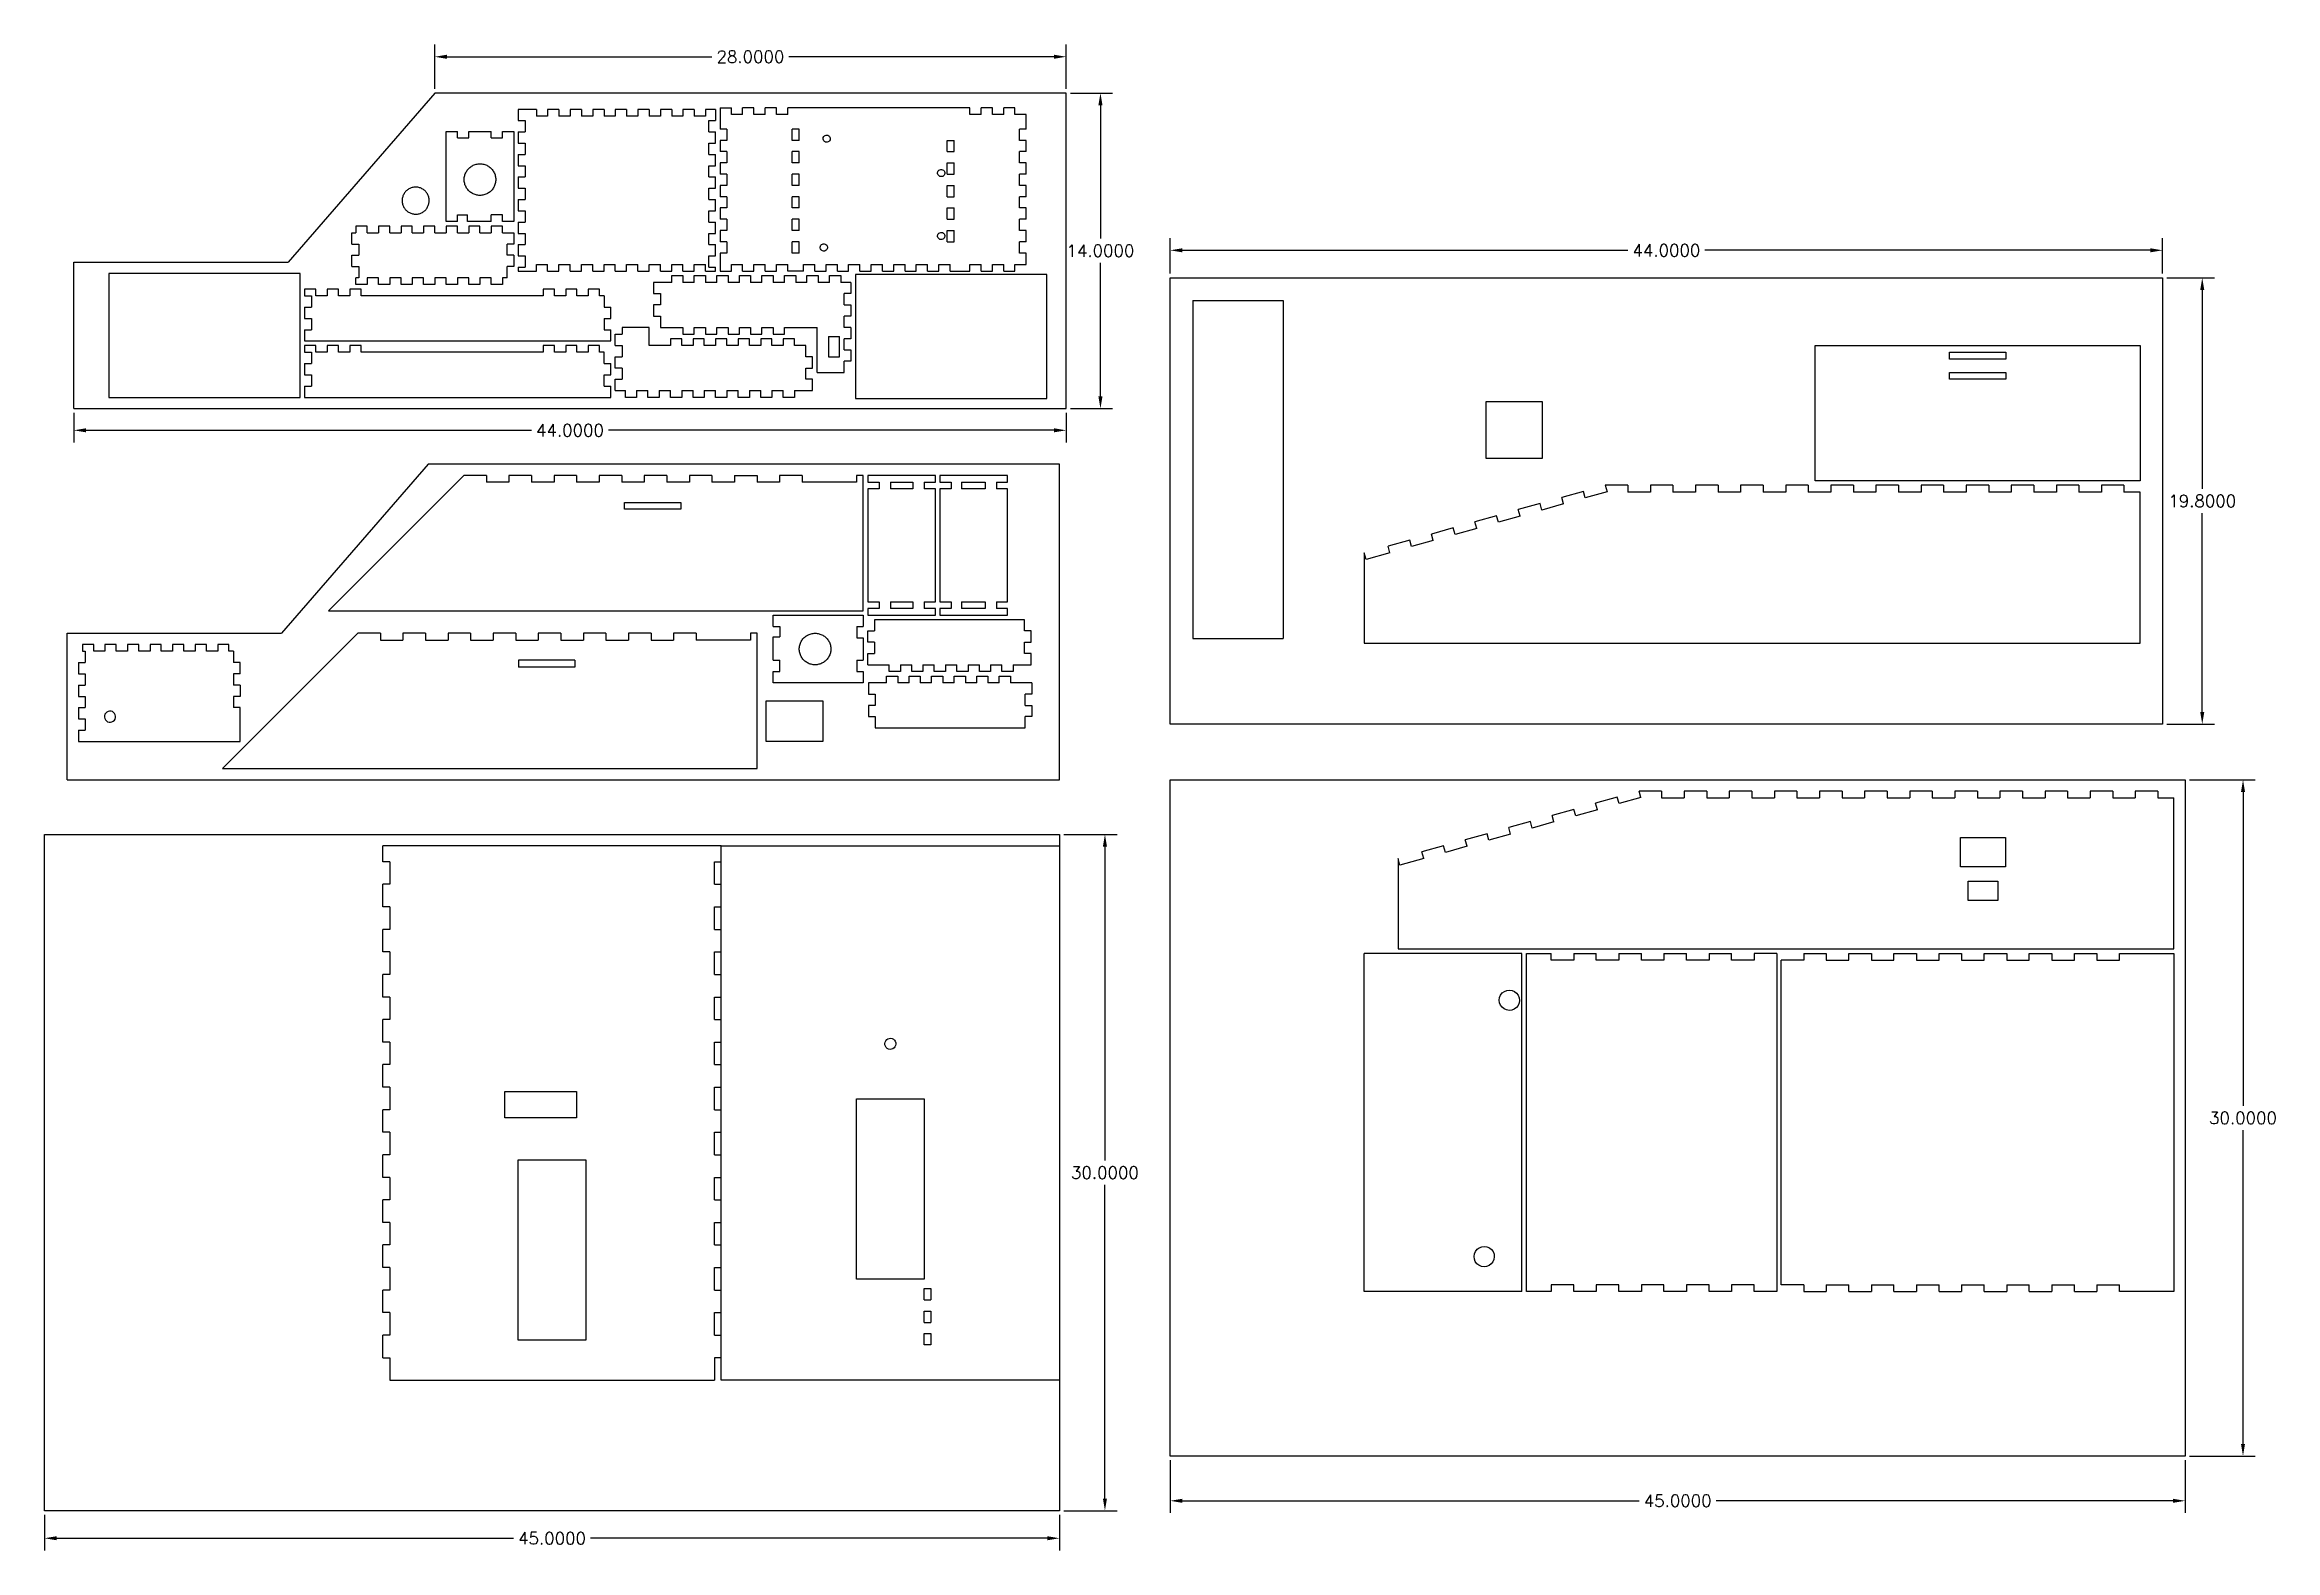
# Model space of a CAD drawing. Header units: centimetres. Extents: x -49.3 to 49.6, y -18 to 48.8.
import ezdxf

# ---------------------------------------------------------------- set-up
doc = ezdxf.new("R2010")
doc.units = ezdxf.units.CM
doc.layers.get('0').update_dxf_attribs({"linetype": 'CONTINUOUS'})
doc.layers.get('Defpoints').update_dxf_attribs({"linetype": 'CONTINUOUS'})
doc.styles.get("Standard").update_dxf_attribs({"font": 'txt.shx', "bigfont": 'bigfont.shx'})
doc.dimstyles.get("Standard").update_dxf_attribs({"dimscale": 3, "dimtxt": 0.18, "dimasz": 0.18, "dimexe": 0.18, "dimexo": 0.0625, "dimgap": 0.09, "dimtad": 0, "dimtih": 1, "dimtoh": 1, "dimdec": 4, "dimzin": 0, "dimdsep": 46, "dimtxsty": 'STANDARD', "dimcen": 0.09, "dimadec": 0, "dimazin": 0, "dimtfac": 1, "dimtdec": 4, "dimtofl": 0, "dimtmove": 0, "dimatfit": 3, "dimfxl": 1, "dimtolj": 1, "dimtzin": 0, "dimarcsym": 0})

msp = doc.modelspace()

# ---------------------------------------------------------------- blocks, each defined once
blk = doc.blocks.new('*D6')
at = {"color": 0, "lineweight": -2, "transparency": 16777216}
for p, q in [((-31.972, 46.821), (-31.972, 48.782)), ((-3.972, 46.821), (-3.972, 48.782)), ((-31.432, 48.242), (-19.682, 48.242)), ((-4.512, 48.242), (-16.262, 48.242))]:
    blk.add_line(p, q, dxfattribs=at)
at = {"color": 0, "transparency": 16777216}
for points in [[(-31.432, 48.332), (-31.432, 48.152), (-31.972, 48.242)], [(-4.512, 48.332), (-4.512, 48.152), (-3.972, 48.242)]]:
    blk.add_solid(points, dxfattribs=at)
at = {"layer": 'Defpoints', "color": 0, "transparency": 16777216}
for p in [(-3.972, 48.242), (-31.972, 46.634), (-3.972, 46.634)]:
    blk.add_point(p, dxfattribs=at)
at = {"color": 0, "transparency": 16777216, "insert": (-17.972, 48.242), "char_height": 0.54, "attachment_point": 5}
blk.add_mtext('\\A1;28.0000', dxfattribs=at)
blk = doc.blocks.new('*D7')
at = {"color": 0, "lineweight": -2, "transparency": 16777216}
for p, q in [((-47.972, 32.446), (-47.972, 31.132)), ((-47.432, 31.672), (-27.682, 31.672)), ((-4.512, 31.672), (-24.262, 31.672)), ((-3.972, 32.446), (-3.972, 31.132))]:
    blk.add_line(p, q, dxfattribs=at)
at = {"color": 0, "transparency": 16777216}
for points in [[(-47.432, 31.762), (-47.432, 31.582), (-47.972, 31.672)], [(-4.512, 31.762), (-4.512, 31.582), (-3.972, 31.672)]]:
    blk.add_solid(points, dxfattribs=at)
at = {"layer": 'Defpoints', "color": 0, "transparency": 16777216}
for p in [(-47.972, 32.634), (-3.972, 32.634), (-3.972, 31.672)]:
    blk.add_point(p, dxfattribs=at)
at = {"color": 0, "transparency": 16777216, "insert": (-25.972, 31.672), "char_height": 0.54, "attachment_point": 5}
blk.add_mtext('\\A1;44.0000', dxfattribs=at)
blk = doc.blocks.new('*D8')
at = {"color": 0, "lineweight": -2, "transparency": 16777216}
for p, q in [((-3.785, 46.634), (-1.912, 46.634)), ((-2.452, 46.094), (-2.452, 40.174)), ((-2.452, 33.174), (-2.452, 39.094)), ((-3.785, 32.634), (-1.912, 32.634))]:
    blk.add_line(p, q, dxfattribs=at)
at = {"color": 0, "transparency": 16777216}
for points in [[(-2.542, 46.094), (-2.362, 46.094), (-2.452, 46.634)], [(-2.542, 33.174), (-2.362, 33.174), (-2.452, 32.634)]]:
    blk.add_solid(points, dxfattribs=at)
at = {"layer": 'Defpoints', "color": 0, "transparency": 16777216}
for p in [(-3.972, 46.634), (-3.972, 32.634), (-2.452, 32.634)]:
    blk.add_point(p, dxfattribs=at)
at = {"color": 0, "transparency": 16777216, "insert": (-2.452, 39.634), "char_height": 0.54, "attachment_point": 5}
blk.add_mtext('\\A1;14.0000', dxfattribs=at)
blk = doc.blocks.new('*D9')
at = {"color": 0, "lineweight": -2, "transparency": 16777216}
for p, q in [((0.643, 38.621), (0.643, 40.196)), ((1.183, 39.656), (20.933, 39.656)), ((44.103, 39.656), (24.353, 39.656)), ((44.643, 38.621), (44.643, 40.196))]:
    blk.add_line(p, q, dxfattribs=at)
at = {"color": 0, "transparency": 16777216}
for points in [[(1.183, 39.746), (1.183, 39.566), (0.643, 39.656)], [(44.103, 39.746), (44.103, 39.566), (44.643, 39.656)]]:
    blk.add_solid(points, dxfattribs=at)
at = {"layer": 'Defpoints', "color": 0, "transparency": 16777216}
for p in [(44.643, 39.656), (0.643, 38.434), (44.643, 38.434)]:
    blk.add_point(p, dxfattribs=at)
at = {"color": 0, "transparency": 16777216, "insert": (22.643, 39.656), "char_height": 0.54, "attachment_point": 5}
blk.add_mtext('\\A1;44.0000', dxfattribs=at)
blk = doc.blocks.new('*D10')
at = {"color": 0, "lineweight": -2, "transparency": 16777216}
for p, q in [((44.83, 38.434), (46.942, 38.434)), ((46.402, 37.894), (46.402, 29.074)), ((46.402, 19.174), (46.402, 27.994)), ((44.83, 18.634), (46.942, 18.634))]:
    blk.add_line(p, q, dxfattribs=at)
at = {"color": 0, "transparency": 16777216}
for points in [[(46.312, 37.894), (46.492, 37.894), (46.402, 38.434)], [(46.312, 19.174), (46.492, 19.174), (46.402, 18.634)]]:
    blk.add_solid(points, dxfattribs=at)
at = {"layer": 'Defpoints', "color": 0, "transparency": 16777216}
for p in [(44.643, 38.434), (44.643, 18.634), (46.402, 18.634)]:
    blk.add_point(p, dxfattribs=at)
at = {"color": 0, "transparency": 16777216, "insert": (46.402, 28.534), "char_height": 0.54, "attachment_point": 5}
blk.add_mtext('\\A1;19.8000', dxfattribs=at)
blk = doc.blocks.new('*D11')
at = {"color": 0, "lineweight": -2, "transparency": 16777216}
for p, q in [((45.83, 16.168), (48.749, 16.168)), ((48.209, 15.628), (48.209, 1.708)), ((48.209, -13.292), (48.209, 0.628)), ((45.83, -13.832), (48.749, -13.832))]:
    blk.add_line(p, q, dxfattribs=at)
at = {"color": 0, "transparency": 16777216}
for points in [[(48.119, 15.628), (48.299, 15.628), (48.209, 16.168)], [(48.119, -13.292), (48.299, -13.292), (48.209, -13.832)]]:
    blk.add_solid(points, dxfattribs=at)
at = {"layer": 'Defpoints', "color": 0, "transparency": 16777216}
for p in [(45.643, 16.168), (45.643, -13.832), (48.209, -13.832)]:
    blk.add_point(p, dxfattribs=at)
at = {"color": 0, "transparency": 16777216, "insert": (48.209, 1.168), "char_height": 0.54, "attachment_point": 5}
blk.add_mtext('\\A1;30.0000', dxfattribs=at)
blk = doc.blocks.new('*D12')
at = {"color": 0, "lineweight": -2, "transparency": 16777216}
for p, q in [((0.643, -14.019), (0.643, -16.359)), ((45.643, -14.019), (45.643, -16.359)), ((1.183, -15.819), (21.433, -15.819)), ((45.103, -15.819), (24.853, -15.819))]:
    blk.add_line(p, q, dxfattribs=at)
at = {"color": 0, "transparency": 16777216}
for points in [[(1.183, -15.729), (1.183, -15.909), (0.643, -15.819)], [(45.103, -15.729), (45.103, -15.909), (45.643, -15.819)]]:
    blk.add_solid(points, dxfattribs=at)
at = {"layer": 'Defpoints', "color": 0, "transparency": 16777216}
for p in [(0.643, -13.832), (45.643, -13.832), (45.643, -15.819)]:
    blk.add_point(p, dxfattribs=at)
at = {"color": 0, "transparency": 16777216, "insert": (23.143, -15.819), "char_height": 0.54, "attachment_point": 5}
blk.add_mtext('\\A1;45.0000', dxfattribs=at)
blk = doc.blocks.new('*D13')
at = {"color": 0, "lineweight": -2, "transparency": 16777216}
for p, q in [((-49.268, -16.447), (-49.268, -18.02)), ((-4.268, -16.447), (-4.268, -18.02)), ((-48.728, -17.48), (-28.478, -17.48)), ((-4.808, -17.48), (-25.058, -17.48))]:
    blk.add_line(p, q, dxfattribs=at)
at = {"color": 0, "transparency": 16777216}
for points in [[(-48.728, -17.39), (-48.728, -17.57), (-49.268, -17.48)], [(-4.808, -17.39), (-4.808, -17.57), (-4.268, -17.48)]]:
    blk.add_solid(points, dxfattribs=at)
at = {"layer": 'Defpoints', "color": 0, "transparency": 16777216}
for p in [(-49.268, -16.26), (-4.268, -16.26), (-4.268, -17.48)]:
    blk.add_point(p, dxfattribs=at)
at = {"color": 0, "transparency": 16777216, "insert": (-26.768, -17.48), "char_height": 0.54, "attachment_point": 5}
blk.add_mtext('\\A1;45.0000', dxfattribs=at)
blk = doc.blocks.new('*D14')
at = {"color": 0, "lineweight": -2, "transparency": 16777216}
for p, q in [((-4.081, 13.74), (-1.713, 13.74)), ((-2.253, 13.2), (-2.253, -0.72)), ((-2.253, -15.72), (-2.253, -1.8)), ((-4.081, -16.26), (-1.713, -16.26))]:
    blk.add_line(p, q, dxfattribs=at)
at = {"color": 0, "transparency": 16777216}
for points in [[(-2.343, 13.2), (-2.163, 13.2), (-2.253, 13.74)], [(-2.343, -15.72), (-2.163, -15.72), (-2.253, -16.26)]]:
    blk.add_solid(points, dxfattribs=at)
at = {"layer": 'Defpoints', "color": 0, "transparency": 16777216}
for p in [(-4.268, 13.74), (-4.268, -16.26), (-2.253, -16.26)]:
    blk.add_point(p, dxfattribs=at)
at = {"color": 0, "transparency": 16777216, "insert": (-2.253, -1.26), "char_height": 0.54, "attachment_point": 5}
blk.add_mtext('\\A1;30.0000', dxfattribs=at)

# ---------------------------------------------------------------- dimensions: what is measured, and where the dimension line sits
at = {"color": 2, "true_color": 0xf1eb1f}
for base, p1, p2, picture, middle in [((-3.97209, 48.24225), (-31.97209, 46.63358), (-3.97209, 46.63358), '*D6', (-17.97209, 48.24225)), ((44.6425, 39.65579), (0.6425, 38.43358), (44.6425, 38.43358), '*D9', (22.6425, 39.65579)), ((-3.97209, 31.67208), (-47.97209, 32.63358), (-3.97209, 32.63358), '*D7', (-25.97209, 31.67208)), ((-4.26802, -17.47967), (-49.26802, -16.25966), (-4.26802, -16.25966), '*D13', (-26.76802, -17.47967))]:
    dim = msp.add_linear_dim(base=base, p1=p1, p2=p2, dimstyle='STANDARD', dxfattribs=at)
    dim.commit()
    dim.dimension.update_dxf_attribs({"geometry": picture, "text_midpoint": middle})
for base, p1, p2, picture, middle in [((-2.45228, 32.63358), (-3.97209, 46.63358), (-3.97209, 32.63358), '*D8', (-2.45228, 39.63358)), ((46.40202, 18.63358), (44.6425, 38.43358), (44.6425, 18.63358), '*D10', (46.40202, 28.53358)), ((48.20944, -13.83195), (45.6425, 16.16805), (45.6425, -13.83195), '*D11', (48.20944, 1.16805))]:
    dim = msp.add_linear_dim(base=base, p1=p1, p2=p2, angle=90, dimstyle='STANDARD', dxfattribs=at)
    dim.commit()
    dim.dimension.update_dxf_attribs({"geometry": picture, "text_midpoint": middle})
dim = msp.add_aligned_dim(p1=(-4.26802, 13.74034), p2=(-4.26802, -16.25966), distance=2.01545, dimstyle='STANDARD', dxfattribs=at)
dim.commit()
dim.dimension.update_dxf_attribs({"geometry": '*D14', "text_midpoint": (-2.25256, -1.25966)})
at = {"color": 0}
dim = msp.add_linear_dim(base=(45.6425, -15.8187), p1=(0.6425, -13.83195), p2=(45.6425, -13.83195), dimstyle='STANDARD', dxfattribs=at)
dim.commit()
dim.dimension.update_dxf_attribs({"geometry": '*D12', "text_midpoint": (23.1425, -15.8187)})

# ---------------------------------------------------------------- linework, layer by layer
at = {"color": 85, "true_color": 0x58ba48}
for p, q in [((-31.97209, 46.63358), (-38.47209, 39.13358)), ((-3.97209, 46.63358), (-31.97209, 46.63358)), ((-3.97209, 32.63358), (-3.97209, 46.63358)), ((-47.97209, 32.63358), (-47.97209, 39.13358)), ((-47.97209, 39.13358), (-38.47209, 39.13358)), ((0.6425, 18.63358), (0.6425, 38.43358)), ((0.6425, 38.43358), (44.6425, 38.43358)), ((44.6425, 38.43358), (44.6425, 18.63358)), ((-47.97209, 32.63358), (-3.97209, 32.63358)), ((-32.26802, 30.16805), (-38.76802, 22.66805)), ((-4.26802, 30.16805), (-32.26802, 30.16805)), ((-4.26802, 16.16805), (-4.26802, 30.16805)), ((-48.26802, 22.66805), (-38.76802, 22.66805)), ((-48.26802, 16.16805), (-48.26802, 22.66805)), ((44.6425, 18.63358), (0.6425, 18.63358)), ((-48.26802, 16.16805), (-4.26802, 16.16805)), ((0.6425, -13.83195), (0.6425, 16.16805)), ((0.6425, 16.16805), (45.6425, 16.16805)), ((45.6425, 16.16805), (45.6425, -13.83195)), ((-49.26802, -16.25966), (-49.26802, 13.74034)), ((-49.26802, 13.74034), (-4.26802, 13.74034)), ((-4.26802, 13.74034), (-4.26802, -16.25966)), ((45.6425, -13.83195), (0.6425, -13.83195)), ((-4.26802, -16.25966), (-49.26802, -16.25966))]:
    msp.add_line(p, q, dxfattribs=at)
at = {"color": 0}
for p, q in [((-28.2637, 45.90859), (-28.2637, 45.40859)), ((-27.4637, 45.90859), (-28.2637, 45.90859)), ((-27.4637, 45.90859), (-27.4637, 45.60859)), ((-26.9637, 45.60859), (-27.4637, 45.60859)), ((-26.4637, 45.90859), (-26.9637, 45.90859)), ((-26.9637, 45.90859), (-26.9637, 45.60859)), ((-26.4637, 45.90859), (-26.4637, 45.60859)), ((-25.9637, 45.60859), (-26.4637, 45.60859)), ((-25.4637, 45.90859), (-25.9637, 45.90859)), ((-25.9637, 45.90859), (-25.9637, 45.60859)), ((-25.4637, 45.90859), (-25.4637, 45.60859)), ((-24.9637, 45.60859), (-25.4637, 45.60859)), ((-24.4637, 45.90859), (-24.9637, 45.90859)), ((-24.9637, 45.90859), (-24.9637, 45.60859)), ((-24.4637, 45.90859), (-24.4637, 45.60859)), ((-23.9637, 45.60859), (-24.4637, 45.60859)), ((-23.4637, 45.90859), (-23.9637, 45.90859)), ((-23.9637, 45.90859), (-23.9637, 45.60859)), ((-23.4637, 45.90859), (-23.4637, 45.60859)), ((-22.9637, 45.60859), (-23.4637, 45.60859)), ((-22.4637, 45.90859), (-22.9637, 45.90859)), ((-22.9637, 45.90859), (-22.9637, 45.60859)), ((-22.4637, 45.90859), (-22.4637, 45.60859)), ((-21.9637, 45.60859), (-22.4637, 45.60859)), ((-21.4637, 45.90859), (-21.9637, 45.90859)), ((-21.9637, 45.90859), (-21.9637, 45.60859)), ((-21.4637, 45.90859), (-21.4637, 45.60859)), ((-20.9637, 45.60859), (-21.4637, 45.60859)), ((-20.4637, 45.90859), (-20.9637, 45.90859)), ((-20.9637, 45.90859), (-20.9637, 45.60859)), ((-20.4637, 45.90859), (-20.4637, 45.60859)), ((-19.9637, 45.60859), (-20.4637, 45.60859)), ((-19.51657, 45.90859), (-19.9637, 45.90859)), ((-19.9637, 45.90859), (-19.9637, 45.60859)), ((-19.51657, 45.90859), (-19.51657, 45.40859)), ((-19.31657, 45.98071), (-19.31657, 45.03358)), ((-19.31657, 45.98071), (-18.81657, 45.98071)), ((-18.81657, 45.68071), (-18.81657, 45.98071)), ((-18.31657, 45.68071), (-18.81657, 45.68071)), ((-17.81657, 45.98071), (-18.31657, 45.98071)), ((-18.31657, 45.68071), (-18.31657, 45.98071)), ((-17.81657, 45.68071), (-17.81657, 45.98071)), ((-17.31657, 45.68071), (-17.81657, 45.68071)), ((-16.81657, 45.98071), (-17.31657, 45.98071)), ((-17.31657, 45.68071), (-17.31657, 45.98071)), ((-16.81657, 45.68071), (-16.81657, 45.98071)), ((-16.31657, 45.68071), (-16.81657, 45.68071)), ((-8.24157, 45.98071), (-16.31657, 45.98071)), ((-16.31657, 45.68071), (-16.31657, 45.98071)), ((-8.24157, 45.68071), (-8.24157, 45.98071)), ((-7.74157, 45.68071), (-8.24157, 45.68071)), ((-7.24157, 45.98071), (-7.74157, 45.98071)), ((-7.74157, 45.68071), (-7.74157, 45.98071)), ((-7.24157, 45.68071), (-7.24157, 45.98071)), ((-6.74157, 45.68071), (-7.24157, 45.68071)), ((-6.24157, 45.98071), (-6.74157, 45.98071)), ((-6.74157, 45.68071), (-6.74157, 45.98071)), ((-6.24157, 45.68071), (-6.24157, 45.98071)), ((-5.74157, 45.68071), (-6.24157, 45.68071)), ((-5.74157, 45.03358), (-5.74157, 45.68071)), ((-31.4637, 44.93181), (-30.9637, 44.93181)), ((-31.4637, 40.93181), (-31.4637, 44.93181)), ((-30.9637, 44.64312), (-30.9637, 44.93181)), ((-30.9637, 44.64312), (-30.4637, 44.64312)), ((-30.4637, 44.93181), (-29.4637, 44.93181)), ((-30.4637, 44.64312), (-30.4637, 44.93181)), ((-29.4637, 44.64312), (-29.4637, 44.93181)), ((-29.4637, 44.64312), (-28.9637, 44.64312)), ((-28.9637, 44.93262), (-28.4637, 44.93262)), ((-28.9637, 44.64312), (-28.9637, 44.93262)), ((-28.4637, 44.93262), (-28.4637, 40.93181)), ((-28.2637, 45.40859), (-27.9637, 45.40859)), ((-28.2637, 44.90859), (-28.2637, 44.40859)), ((-28.2637, 44.90859), (-27.9637, 44.90859)), ((-27.9637, 45.40859), (-27.9637, 44.90859)), ((-19.81657, 45.40859), (-19.51657, 45.40859)), ((-19.81657, 44.90859), (-19.81657, 45.40859)), ((-19.81657, 44.90859), (-19.51657, 44.90859)), ((-19.51657, 44.40859), (-19.51657, 44.90859)), ((-19.01657, 45.03358), (-19.31657, 45.03358)), ((-19.31657, 44.53358), (-19.31657, 44.03358)), ((-19.01657, 44.53358), (-19.31657, 44.53358)), ((-19.01657, 45.03358), (-19.01657, 44.53358)), ((-16.11657, 44.53358), (-16.11657, 45.03358)), ((-15.81657, 45.03358), (-16.11657, 45.03358)), ((-15.81657, 44.53358), (-16.11657, 44.53358)), ((-15.81657, 44.53358), (-15.81657, 45.03358)), ((-14.75159, 44.62594), (-14.74159, 44.66649)), ((-14.75075, 44.58418), (-14.75159, 44.62594)), ((-14.73914, 44.54406), (-14.75075, 44.58418)), ((-14.74159, 44.66649), (-14.72144, 44.70307)), ((-14.71753, 44.50831), (-14.73914, 44.54406)), ((-14.72144, 44.70307), (-14.69251, 44.7332)), ((-14.69251, 44.7332), (-14.65676, 44.7548)), ((-14.65676, 44.7548), (-14.61664, 44.76642)), ((-14.61664, 44.76642), (-14.57488, 44.76726)), ((-14.57488, 44.76726), (-14.53433, 44.75726)), ((-14.53433, 44.75726), (-14.49774, 44.73711)), ((-14.49774, 44.73711), (-14.46762, 44.70817)), ((-14.46371, 44.51341), (-14.49264, 44.48329)), ((-14.46762, 44.70817), (-14.44601, 44.67243)), ((-14.44355, 44.54999), (-14.46371, 44.51341)), ((-14.44601, 44.67243), (-14.43439, 44.63231)), ((-14.43356, 44.59055), (-14.44355, 44.54999)), ((-14.43439, 44.63231), (-14.43356, 44.59055)), ((-9.24157, 44.03358), (-9.24157, 44.53358)), ((-9.24157, 44.53358), (-8.94157, 44.53358)), ((-8.94157, 44.03358), (-8.94157, 44.53358)), ((-5.74157, 45.03358), (-6.04157, 45.03358)), ((-6.04157, 44.53358), (-6.04157, 45.03358)), ((-5.74157, 44.53358), (-6.04157, 44.53358)), ((-5.74157, 44.03358), (-5.74157, 44.53358)), ((-28.2637, 44.40859), (-27.9637, 44.40859)), ((-28.2637, 43.90859), (-28.2637, 43.40859)), ((-28.2637, 43.90859), (-27.9637, 43.90859)), ((-27.9637, 44.40859), (-27.9637, 43.90859)), ((-19.81657, 44.40859), (-19.51657, 44.40859)), ((-19.81657, 43.90859), (-19.81657, 44.40859)), ((-19.81657, 43.90859), (-19.51657, 43.90859)), ((-19.51657, 43.40859), (-19.51657, 43.90859)), ((-19.01657, 44.03358), (-19.31657, 44.03358)), ((-19.31657, 43.53358), (-19.31657, 43.03358)), ((-19.01657, 43.53358), (-19.31657, 43.53358)), ((-19.01657, 44.03358), (-19.01657, 43.53358)), ((-16.11657, 43.53358), (-16.11657, 44.03358)), ((-15.81657, 44.03358), (-16.11657, 44.03358)), ((-15.81657, 43.53358), (-16.11657, 43.53358)), ((-15.81657, 43.53358), (-15.81657, 44.03358)), ((-14.68741, 44.47937), (-14.71753, 44.50831)), ((-14.65082, 44.45922), (-14.68741, 44.47937)), ((-14.61027, 44.44922), (-14.65082, 44.45922)), ((-14.56851, 44.45006), (-14.61027, 44.44922)), ((-14.52839, 44.46168), (-14.56851, 44.45006)), ((-14.49264, 44.48329), (-14.52839, 44.46168)), ((-9.24157, 44.03358), (-8.94157, 44.03358)), ((-9.24157, 43.03358), (-9.24157, 43.53358)), ((-9.24157, 43.53358), (-8.94157, 43.53358)), ((-8.94157, 43.03358), (-8.94157, 43.53358)), ((-5.74157, 44.03358), (-6.04157, 44.03358)), ((-6.04157, 43.53358), (-6.04157, 44.03358)), ((-5.74157, 43.53358), (-6.04157, 43.53358)), ((-5.74157, 43.03358), (-5.74157, 43.53358)), ((-30.6637, 42.7944), (-30.66224, 42.83835)), ((-30.6624, 42.75044), (-30.6637, 42.7944)), ((-30.65834, 42.70666), (-30.6624, 42.75044)), ((-30.66224, 42.83835), (-30.65802, 42.88212)), ((-30.65154, 42.66321), (-30.65834, 42.70666)), ((-30.65802, 42.88212), (-30.65106, 42.92554)), ((-30.64203, 42.62028), (-30.65154, 42.66321)), ((-30.65106, 42.92554), (-30.64139, 42.96844)), ((-30.62984, 42.57802), (-30.64203, 42.62028)), ((-30.64139, 42.96844), (-30.62905, 43.01065)), ((-30.61502, 42.53662), (-30.62984, 42.57802)), ((-30.62905, 43.01065), (-30.61408, 43.052)), ((-30.59762, 42.49623), (-30.61502, 42.53662)), ((-30.61408, 43.052), (-30.59654, 43.09232)), ((-30.59654, 43.09232), (-30.5765, 43.13147)), ((-30.5765, 43.13147), (-30.55405, 43.16928)), ((-30.55405, 43.16928), (-30.52926, 43.2056)), ((-30.52926, 43.2056), (-30.50225, 43.2403)), ((-30.50225, 43.2403), (-30.47311, 43.27323)), ((-30.47311, 43.27323), (-30.44195, 43.30427)), ((-30.44195, 43.30427), (-30.40892, 43.33329)), ((-30.40892, 43.33329), (-30.37412, 43.36018)), ((-30.37412, 43.36018), (-30.3377, 43.38483)), ((-30.3377, 43.38483), (-30.29981, 43.40715)), ((-30.29981, 43.40715), (-30.26059, 43.42704)), ((-30.26059, 43.42704), (-30.2202, 43.44443)), ((-30.2202, 43.44443), (-30.1788, 43.45926)), ((-30.1788, 43.45926), (-30.13655, 43.47145)), ((-30.13655, 43.47145), (-30.09362, 43.48096)), ((-30.09362, 43.48096), (-30.05017, 43.48776)), ((-30.05017, 43.48776), (-30.00638, 43.49182)), ((-30.00638, 43.49182), (-29.96243, 43.49312)), ((-29.96243, 43.49312), (-29.91848, 43.49166)), ((-29.91848, 43.49166), (-29.8747, 43.48744)), ((-29.8747, 43.48744), (-29.83128, 43.48048)), ((-29.83128, 43.48048), (-29.78838, 43.47081)), ((-29.78838, 43.47081), (-29.74618, 43.45847)), ((-29.74618, 43.45847), (-29.70483, 43.4435)), ((-29.70483, 43.4435), (-29.6645, 43.42596)), ((-29.6645, 43.42596), (-29.62536, 43.40592)), ((-29.62536, 43.40592), (-29.58755, 43.38347)), ((-29.58755, 43.38347), (-29.55122, 43.35868)), ((-29.55122, 43.35868), (-29.51652, 43.33167)), ((-29.51652, 43.33167), (-29.48359, 43.30253)), ((-29.48359, 43.30253), (-29.45255, 43.27137)), ((-29.45255, 43.27137), (-29.42353, 43.23834)), ((-29.42353, 43.23834), (-29.39664, 43.20354)), ((-29.39664, 43.20354), (-29.37199, 43.16712)), ((-29.37199, 43.16712), (-29.34967, 43.12923)), ((-29.34967, 43.12923), (-29.32978, 43.09001)), ((-29.31333, 42.53425), (-29.33087, 42.49392)), ((-29.32978, 43.09001), (-29.31239, 43.04962)), ((-29.29836, 42.5756), (-29.31333, 42.53425)), ((-29.31239, 43.04962), (-29.29757, 43.00822)), ((-29.28601, 42.6178), (-29.29836, 42.5756)), ((-29.29757, 43.00822), (-29.28538, 42.96597)), ((-29.27634, 42.6607), (-29.28601, 42.6178)), ((-29.28538, 42.96597), (-29.27586, 42.92304)), ((-29.26938, 42.70412), (-29.27634, 42.6607)), ((-29.27586, 42.92304), (-29.26906, 42.87959)), ((-29.26517, 42.7479), (-29.26938, 42.70412)), ((-29.26906, 42.87959), (-29.26501, 42.8358)), ((-29.2637, 42.79185), (-29.26517, 42.7479)), ((-29.26501, 42.8358), (-29.2637, 42.79185)), ((-28.2637, 43.40859), (-27.9637, 43.40859)), ((-28.2637, 42.90859), (-28.2637, 42.40859)), ((-28.2637, 42.90859), (-27.9637, 42.90859)), ((-27.9637, 43.40859), (-27.9637, 42.90859)), ((-19.81657, 43.40859), (-19.51657, 43.40859)), ((-19.81657, 42.90859), (-19.81657, 43.40859)), ((-19.81657, 42.90859), (-19.51657, 42.90859)), ((-19.51657, 42.40859), (-19.51657, 42.90859)), ((-19.01657, 43.03358), (-19.31657, 43.03358)), ((-19.31657, 42.53358), (-19.31657, 42.03358)), ((-19.01657, 42.53358), (-19.31657, 42.53358)), ((-19.01657, 43.03358), (-19.01657, 42.53358)), ((-16.11657, 42.53358), (-16.11657, 43.03358)), ((-15.81657, 43.03358), (-16.11657, 43.03358)), ((-15.81657, 42.53358), (-16.11657, 42.53358)), ((-15.81657, 42.53358), (-15.81657, 43.03358)), ((-9.67159, 43.10194), (-9.66159, 43.14249)), ((-9.67075, 43.06018), (-9.67159, 43.10194)), ((-9.65914, 43.02006), (-9.67075, 43.06018)), ((-9.66159, 43.14249), (-9.64144, 43.17907)), ((-9.63753, 42.98431), (-9.65914, 43.02006)), ((-9.64144, 43.17907), (-9.61251, 43.2092)), ((-9.60741, 42.95537), (-9.63753, 42.98431)), ((-9.61251, 43.2092), (-9.57676, 43.2308)), ((-9.57082, 42.93522), (-9.60741, 42.95537)), ((-9.57676, 43.2308), (-9.53664, 43.24242)), ((-9.53027, 42.92522), (-9.57082, 42.93522)), ((-9.53664, 43.24242), (-9.49488, 43.24326)), ((-9.48851, 42.92606), (-9.53027, 42.92522)), ((-9.49488, 43.24326), (-9.45433, 43.23326)), ((-9.44839, 42.93768), (-9.48851, 42.92606)), ((-9.45433, 43.23326), (-9.41774, 43.21311)), ((-9.41264, 42.95929), (-9.44839, 42.93768)), ((-9.41774, 43.21311), (-9.38762, 43.18417)), ((-9.38371, 42.98941), (-9.41264, 42.95929)), ((-9.38762, 43.18417), (-9.36601, 43.14843)), ((-9.36355, 43.02599), (-9.38371, 42.98941)), ((-9.36601, 43.14843), (-9.35439, 43.10831)), ((-9.35356, 43.06655), (-9.36355, 43.02599)), ((-9.35439, 43.10831), (-9.35356, 43.06655)), ((-9.24157, 43.03358), (-8.94157, 43.03358)), ((-9.24157, 42.03358), (-9.24157, 42.53358)), ((-9.24157, 42.53358), (-8.94157, 42.53358)), ((-8.94157, 42.03358), (-8.94157, 42.53358)), ((-5.74157, 43.03358), (-6.04157, 43.03358)), ((-6.04157, 42.53358), (-6.04157, 43.03358)), ((-5.74157, 42.53358), (-6.04157, 42.53358)), ((-5.74157, 42.03358), (-5.74157, 42.53358)), ((-33.4157, 41.88663), (-33.41623, 41.84894)), ((-33.41623, 41.84894), (-33.4144, 41.8113)), ((-33.4128, 41.92421), (-33.4157, 41.88663)), ((-33.4144, 41.8113), (-33.4102, 41.77384)), ((-33.40755, 41.96154), (-33.4128, 41.92421)), ((-33.4102, 41.77384), (-33.40366, 41.73672)), ((-33.39996, 41.99846), (-33.40755, 41.96154)), ((-33.40366, 41.73672), (-33.39481, 41.70008)), ((-33.39007, 42.03483), (-33.39996, 41.99846)), ((-33.39481, 41.70008), (-33.38367, 41.66407)), ((-33.37792, 42.07051), (-33.39007, 42.03483)), ((-33.38367, 41.66407), (-33.37029, 41.62883)), ((-33.36355, 42.10536), (-33.37792, 42.07051)), ((-33.37029, 41.62883), (-33.35473, 41.5945)), ((-33.34702, 42.13923), (-33.36355, 42.10536)), ((-33.35473, 41.5945), (-33.33704, 41.56122)), ((-33.32839, 42.172), (-33.34702, 42.13923)), ((-33.33704, 41.56122), (-33.31729, 41.52911)), ((-33.30775, 42.20354), (-33.32839, 42.172)), ((-33.28516, 42.23372), (-33.30775, 42.20354)), ((-33.26073, 42.26242), (-33.28516, 42.23372)), ((-33.23454, 42.28953), (-33.26073, 42.26242)), ((-33.2067, 42.31494), (-33.23454, 42.28953)), ((-33.17732, 42.33855), (-33.2067, 42.31494)), ((-33.14651, 42.36027), (-33.17732, 42.33855)), ((-33.11441, 42.38002), (-33.14651, 42.36027)), ((-33.08112, 42.39771), (-33.11441, 42.38002)), ((-33.04679, 42.41327), (-33.08112, 42.39771)), ((-33.01155, 42.42665), (-33.04679, 42.41327)), ((-32.97555, 42.43779), (-33.01155, 42.42665)), ((-32.93891, 42.44665), (-32.97555, 42.43779)), ((-32.90179, 42.45318), (-32.93891, 42.44665)), ((-32.86433, 42.45738), (-32.90179, 42.45318)), ((-32.82668, 42.45921), (-32.86433, 42.45738)), ((-32.78899, 42.45868), (-32.82668, 42.45921)), ((-32.75141, 42.45578), (-32.78899, 42.45868)), ((-32.71408, 42.45053), (-32.75141, 42.45578)), ((-32.67716, 42.44294), (-32.71408, 42.45053)), ((-32.64079, 42.43305), (-32.67716, 42.44294)), ((-32.60511, 42.4209), (-32.64079, 42.43305)), ((-32.57026, 42.40653), (-32.60511, 42.4209)), ((-32.53639, 42.39), (-32.57026, 42.40653)), ((-32.50362, 42.37137), (-32.53639, 42.39)), ((-32.47208, 42.35073), (-32.50362, 42.37137)), ((-32.4419, 42.32814), (-32.47208, 42.35073)), ((-32.4132, 42.30371), (-32.4419, 42.32814)), ((-32.3861, 42.27752), (-32.4132, 42.30371)), ((-32.36068, 42.24968), (-32.3861, 42.27752)), ((-32.33707, 42.2203), (-32.36068, 42.24968)), ((-32.31535, 42.1895), (-32.33707, 42.2203)), ((-32.32489, 41.51506), (-32.30425, 41.5466)), ((-32.29561, 42.15739), (-32.31535, 42.1895)), ((-32.30425, 41.5466), (-32.28563, 41.57937)), ((-32.27792, 42.1241), (-32.29561, 42.15739)), ((-32.28563, 41.57937), (-32.2691, 41.61324)), ((-32.26235, 42.08977), (-32.27792, 42.1241)), ((-32.2691, 41.61324), (-32.25473, 41.64809)), ((-32.24897, 42.05454), (-32.26235, 42.08977)), ((-32.25473, 41.64809), (-32.24257, 41.68377)), ((-32.23783, 42.01853), (-32.24897, 42.05454)), ((-32.24257, 41.68377), (-32.23268, 41.72014)), ((-32.22898, 41.98189), (-32.23783, 42.01853)), ((-32.23268, 41.72014), (-32.2251, 41.75706)), ((-32.22244, 41.94477), (-32.22898, 41.98189)), ((-32.2251, 41.75706), (-32.21984, 41.79439)), ((-32.21824, 41.90731), (-32.22244, 41.94477)), ((-32.21984, 41.79439), (-32.21694, 41.83197)), ((-32.21641, 41.86966), (-32.21824, 41.90731)), ((-32.21694, 41.83197), (-32.21641, 41.86966)), ((-30.57773, 42.45701), (-30.59762, 42.49623)), ((-30.55542, 42.41912), (-30.57773, 42.45701)), ((-30.53076, 42.38271), (-30.55542, 42.41912)), ((-30.50387, 42.34791), (-30.53076, 42.38271)), ((-30.47485, 42.31487), (-30.50387, 42.34791)), ((-30.44382, 42.28372), (-30.47485, 42.31487)), ((-30.41088, 42.25458), (-30.44382, 42.28372)), ((-30.37618, 42.22756), (-30.41088, 42.25458)), ((-30.33986, 42.20278), (-30.37618, 42.22756)), ((-30.30205, 42.18032), (-30.33986, 42.20278)), ((-30.2629, 42.16029), (-30.30205, 42.18032)), ((-30.22258, 42.14275), (-30.2629, 42.16029)), ((-30.18123, 42.12778), (-30.22258, 42.14275)), ((-30.13902, 42.11543), (-30.18123, 42.12778)), ((-30.09612, 42.10576), (-30.13902, 42.11543)), ((-30.0527, 42.0988), (-30.09612, 42.10576)), ((-30.00893, 42.09459), (-30.0527, 42.0988)), ((-29.96498, 42.09312), (-30.00893, 42.09459)), ((-29.92102, 42.09442), (-29.96498, 42.09312)), ((-29.87724, 42.09848), (-29.92102, 42.09442)), ((-29.83379, 42.10528), (-29.87724, 42.09848)), ((-29.79086, 42.1148), (-29.83379, 42.10528)), ((-29.7486, 42.12699), (-29.79086, 42.1148)), ((-29.7072, 42.14181), (-29.7486, 42.12699)), ((-29.66681, 42.1592), (-29.7072, 42.14181)), ((-29.62759, 42.17909), (-29.66681, 42.1592)), ((-29.5897, 42.20141), (-29.62759, 42.17909)), ((-29.55329, 42.22606), (-29.5897, 42.20141)), ((-29.51849, 42.25295), (-29.55329, 42.22606)), ((-29.48545, 42.28197), (-29.51849, 42.25295)), ((-29.4543, 42.31301), (-29.48545, 42.28197)), ((-29.42516, 42.34594), (-29.4543, 42.31301)), ((-29.39814, 42.38064), (-29.42516, 42.34594)), ((-29.37336, 42.41697), (-29.39814, 42.38064)), ((-29.3509, 42.45478), (-29.37336, 42.41697)), ((-29.33087, 42.49392), (-29.3509, 42.45478)), ((-28.2637, 42.40859), (-27.9637, 42.40859)), ((-28.2637, 41.90859), (-28.2637, 41.40859)), ((-28.2637, 41.90859), (-27.9637, 41.90859)), ((-27.9637, 42.40859), (-27.9637, 41.90859)), ((-19.81657, 42.40859), (-19.51657, 42.40859)), ((-19.81657, 41.90859), (-19.81657, 42.40859)), ((-19.81657, 41.90859), (-19.51657, 41.90859)), ((-19.51657, 41.40859), (-19.51657, 41.90859)), ((-19.01657, 42.03358), (-19.31657, 42.03358)), ((-19.01657, 42.03358), (-19.01657, 41.53358)), ((-16.11657, 41.53358), (-16.11657, 42.03358)), ((-15.81657, 42.03358), (-16.11657, 42.03358)), ((-15.81657, 41.53358), (-15.81657, 42.03358)), ((-9.24157, 42.03358), (-8.94157, 42.03358)), ((-5.74157, 42.03358), (-6.04157, 42.03358)), ((-6.04157, 41.53358), (-6.04157, 42.03358)), ((-35.4637, 40.73181), (-35.4637, 40.43181)), ((-34.9637, 40.73181), (-35.4637, 40.73181)), ((-34.9637, 40.43181), (-34.9637, 40.73181)), ((-33.9637, 40.73181), (-34.4637, 40.73181)), ((-34.4637, 40.73181), (-34.4637, 40.43181)), ((-33.9637, 40.43181), (-33.9637, 40.73181)), ((-33.4637, 40.73181), (-33.4637, 40.43181)), ((-32.9637, 40.73181), (-33.4637, 40.73181)), ((-33.31729, 41.52911), (-33.29557, 41.4983)), ((-33.29557, 41.4983), (-33.27196, 41.46892)), ((-33.27196, 41.46892), (-33.24655, 41.44108)), ((-33.24655, 41.44108), (-33.21944, 41.4149)), ((-33.21944, 41.4149), (-33.19074, 41.39046)), ((-33.19074, 41.39046), (-33.16056, 41.36788)), ((-33.16056, 41.36788), (-33.12902, 41.34723)), ((-33.12902, 41.34723), (-33.09625, 41.32861)), ((-33.09625, 41.32861), (-33.06238, 41.31208)), ((-33.06238, 41.31208), (-33.02753, 41.29771)), ((-33.02753, 41.29771), (-32.99185, 41.28555)), ((-32.99185, 41.28555), (-32.95548, 41.27566)), ((-32.9637, 40.43181), (-32.9637, 40.73181)), ((-32.95548, 41.27566), (-32.91856, 41.26808)), ((-32.91856, 41.26808), (-32.88123, 41.26282)), ((-32.88123, 41.26282), (-32.84365, 41.25992)), ((-32.84365, 41.25992), (-32.80596, 41.25939)), ((-32.80596, 41.25939), (-32.76831, 41.26123)), ((-32.76831, 41.26123), (-32.73086, 41.26542)), ((-32.73086, 41.26542), (-32.69373, 41.27196)), ((-32.69373, 41.27196), (-32.6571, 41.28081)), ((-32.6571, 41.28081), (-32.62109, 41.29195)), ((-32.62109, 41.29195), (-32.58585, 41.30533)), ((-32.58585, 41.30533), (-32.55152, 41.3209)), ((-32.55152, 41.3209), (-32.51823, 41.33859)), ((-32.51823, 41.33859), (-32.48613, 41.35833)), ((-32.48613, 41.35833), (-32.45532, 41.38005)), ((-32.4637, 40.73181), (-32.4637, 40.43181)), ((-31.9637, 40.73181), (-32.4637, 40.73181)), ((-32.45532, 41.38005), (-32.42594, 41.40367)), ((-32.42594, 41.40367), (-32.3981, 41.42908)), ((-32.3981, 41.42908), (-32.37191, 41.45619)), ((-32.37191, 41.45619), (-32.34748, 41.48489)), ((-32.34748, 41.48489), (-32.32489, 41.51506)), ((-31.9637, 40.43181), (-31.9637, 40.73181)), ((-30.9637, 40.93181), (-31.4637, 40.93181)), ((-30.9637, 40.73181), (-31.4637, 40.73181)), ((-31.4637, 40.73181), (-31.4637, 40.43181)), ((-30.9637, 41.23181), (-30.50996, 41.23181)), ((-30.9637, 40.93181), (-30.9637, 41.23181)), ((-30.9637, 40.43181), (-30.9637, 40.73181)), ((-30.50996, 40.93181), (-30.50996, 41.23181)), ((-29.4637, 40.93181), (-30.50996, 40.93181)), ((-29.9637, 40.73181), (-30.4637, 40.73181)), ((-30.4637, 40.73181), (-30.4637, 40.43181)), ((-29.9637, 40.43181), (-29.9637, 40.73181)), ((-28.9637, 41.23181), (-29.4637, 41.23181)), ((-29.4637, 40.93181), (-29.4637, 41.23181)), ((-28.9637, 40.73181), (-29.4637, 40.73181)), ((-29.4637, 40.73181), (-29.4637, 40.43181)), ((-28.9637, 40.93181), (-28.9637, 41.23181)), ((-28.4637, 40.93181), (-28.9637, 40.93181)), ((-28.9637, 40.43181), (-28.9637, 40.73181)), ((-28.2637, 41.40859), (-27.9637, 41.40859)), ((-28.2637, 40.90859), (-28.2637, 40.40859)), ((-28.2637, 40.90859), (-27.9637, 40.90859)), ((-27.9637, 41.40859), (-27.9637, 40.90859)), ((-19.81657, 41.40859), (-19.51657, 41.40859)), ((-19.81657, 40.90859), (-19.81657, 41.40859)), ((-19.81657, 40.90859), (-19.51657, 40.90859)), ((-19.51657, 40.40859), (-19.51657, 40.90859)), ((-19.31657, 41.53358), (-19.31657, 41.03358)), ((-19.01657, 41.53358), (-19.31657, 41.53358)), ((-19.01657, 41.03358), (-19.31657, 41.03358)), ((-19.01657, 41.03358), (-19.01657, 40.53358)), ((-15.81657, 41.53358), (-16.11657, 41.53358)), ((-16.11657, 40.53358), (-16.11657, 41.03358)), ((-15.81657, 41.03358), (-16.11657, 41.03358)), ((-15.81657, 40.53358), (-15.81657, 41.03358)), ((-9.24157, 41.03358), (-9.24157, 41.53358)), ((-9.24157, 41.53358), (-8.94157, 41.53358)), ((-9.24157, 41.03358), (-8.94157, 41.03358)), ((-8.94157, 41.03358), (-8.94157, 41.53358)), ((-5.74157, 41.53358), (-6.04157, 41.53358)), ((-5.74157, 41.03358), (-6.04157, 41.03358)), ((-6.04157, 40.53358), (-6.04157, 41.03358)), ((-5.74157, 41.03358), (-5.74157, 41.53358)), ((-35.6387, 40.43181), (-35.4637, 40.43181)), ((-35.6387, 39.93358), (-35.6387, 40.43181)), ((-35.6387, 39.93358), (-35.3387, 39.93358)), ((-35.3387, 39.93358), (-35.3387, 39.43358)), ((-34.9637, 40.43181), (-34.4637, 40.43181)), ((-33.9637, 40.43181), (-33.4637, 40.43181)), ((-32.9637, 40.43181), (-32.4637, 40.43181)), ((-31.9637, 40.43181), (-31.4637, 40.43181)), ((-30.9637, 40.43181), (-30.4637, 40.43181)), ((-29.9637, 40.43181), (-29.4637, 40.43181)), ((-28.9637, 40.43181), (-28.4637, 40.43181)), ((-28.7637, 39.43358), (-28.7637, 39.93358)), ((-28.4637, 39.93358), (-28.7637, 39.93358)), ((-28.4637, 40.43181), (-28.4637, 39.93358)), ((-28.2637, 40.40859), (-27.9637, 40.40859)), ((-28.2637, 39.90859), (-28.2637, 39.40859)), ((-28.2637, 39.90859), (-27.9637, 39.90859)), ((-27.9637, 40.40859), (-27.9637, 39.90859)), ((-19.81657, 40.40859), (-19.51657, 40.40859)), ((-19.81657, 39.90859), (-19.81657, 40.40859)), ((-19.81657, 39.90859), (-19.51657, 39.90859)), ((-19.51657, 39.40859), (-19.51657, 39.90859)), ((-19.31657, 40.53358), (-19.31657, 40.03358)), ((-19.01657, 40.53358), (-19.31657, 40.53358)), ((-19.01657, 40.03358), (-19.31657, 40.03358)), ((-19.01657, 40.03358), (-19.01657, 39.53358)), ((-15.81657, 40.53358), (-16.11657, 40.53358)), ((-16.11657, 39.53358), (-16.11657, 40.03358)), ((-15.81657, 40.03358), (-16.11657, 40.03358)), ((-15.81657, 39.53358), (-15.81657, 40.03358)), ((-14.87559, 39.79994), (-14.86559, 39.84049)), ((-14.87475, 39.75818), (-14.87559, 39.79994)), ((-14.86314, 39.71806), (-14.87475, 39.75818)), ((-14.86559, 39.84049), (-14.84544, 39.87707)), ((-14.84153, 39.68231), (-14.86314, 39.71806)), ((-14.84544, 39.87707), (-14.81651, 39.9072)), ((-14.81141, 39.65337), (-14.84153, 39.68231)), ((-14.81651, 39.9072), (-14.78076, 39.9288)), ((-14.77482, 39.63322), (-14.81141, 39.65337)), ((-14.78076, 39.9288), (-14.74064, 39.94042)), ((-14.73427, 39.62322), (-14.77482, 39.63322)), ((-14.74064, 39.94042), (-14.69888, 39.94126)), ((-14.69251, 39.62406), (-14.73427, 39.62322)), ((-14.69888, 39.94126), (-14.65833, 39.93126)), ((-14.65239, 39.63568), (-14.69251, 39.62406)), ((-14.65833, 39.93126), (-14.62174, 39.91111)), ((-14.61664, 39.65729), (-14.65239, 39.63568)), ((-14.62174, 39.91111), (-14.59162, 39.88217)), ((-14.58771, 39.68741), (-14.61664, 39.65729)), ((-14.59162, 39.88217), (-14.57001, 39.84643)), ((-14.56755, 39.72399), (-14.58771, 39.68741)), ((-14.57001, 39.84643), (-14.55839, 39.80631)), ((-14.55756, 39.76455), (-14.56755, 39.72399)), ((-14.55839, 39.80631), (-14.55756, 39.76455)), ((-9.67159, 40.30794), (-9.66159, 40.34849)), ((-9.67075, 40.26618), (-9.67159, 40.30794)), ((-9.65914, 40.22606), (-9.67075, 40.26618)), ((-9.66159, 40.34849), (-9.64144, 40.38507)), ((-9.63753, 40.19031), (-9.65914, 40.22606)), ((-9.64144, 40.38507), (-9.61251, 40.4152)), ((-9.60741, 40.16137), (-9.63753, 40.19031)), ((-9.61251, 40.4152), (-9.57676, 40.4368)), ((-9.57082, 40.14122), (-9.60741, 40.16137)), ((-9.57676, 40.4368), (-9.53664, 40.44842)), ((-9.53027, 40.13122), (-9.57082, 40.14122)), ((-9.53664, 40.44842), (-9.49488, 40.44926)), ((-9.48851, 40.13206), (-9.53027, 40.13122)), ((-9.49488, 40.44926), (-9.45433, 40.43926)), ((-9.44839, 40.14368), (-9.48851, 40.13206)), ((-9.45433, 40.43926), (-9.41774, 40.41911)), ((-9.41264, 40.16529), (-9.44839, 40.14368)), ((-9.41774, 40.41911), (-9.38762, 40.39017)), ((-9.38371, 40.19541), (-9.41264, 40.16529)), ((-9.38762, 40.39017), (-9.36601, 40.35443)), ((-9.36355, 40.23199), (-9.38371, 40.19541)), ((-9.36601, 40.35443), (-9.35439, 40.31431)), ((-9.35356, 40.27255), (-9.36355, 40.23199)), ((-9.35439, 40.31431), (-9.35356, 40.27255)), ((-9.24157, 40.03358), (-9.24157, 40.53358)), ((-9.24157, 40.53358), (-8.94157, 40.53358)), ((-9.24157, 40.03358), (-8.94157, 40.03358)), ((-8.94157, 40.03358), (-8.94157, 40.53358)), ((-5.74157, 40.53358), (-6.04157, 40.53358)), ((-5.74157, 40.03358), (-6.04157, 40.03358)), ((-6.04157, 39.53358), (-6.04157, 40.03358)), ((-5.74157, 40.03358), (-5.74157, 40.53358)), ((-37.93889, 38.63358), (-46.42417, 38.63358)), ((-46.42417, 38.63358), (-46.42417, 33.13358)), ((-37.93889, 33.13358), (-37.93889, 38.63358)), ((-35.6387, 38.93358), (-35.6387, 39.43358)), ((-35.6387, 39.43358), (-35.3387, 39.43358)), ((-35.6387, 38.93358), (-35.3387, 38.93358)), ((-35.3387, 38.93358), (-35.3387, 38.43358)), ((-28.4637, 39.43358), (-28.7637, 39.43358)), ((-28.7637, 38.43358), (-28.7637, 38.93358)), ((-28.4637, 38.93358), (-28.7637, 38.93358)), ((-28.4637, 39.43358), (-28.4637, 38.93358)), ((-28.2637, 39.40859), (-27.9637, 39.40859)), ((-28.2637, 38.90859), (-28.2637, 38.73358)), ((-28.2637, 38.90859), (-27.9637, 38.90859)), ((-28.2637, 38.73358), (-27.4637, 38.73358)), ((-27.9637, 39.40859), (-27.9637, 38.90859)), ((-27.4637, 39.03358), (-26.9637, 39.03358)), ((-27.4637, 38.73358), (-27.4637, 39.03358)), ((-26.9637, 38.73358), (-26.9637, 39.03358)), ((-26.9637, 38.73358), (-26.4637, 38.73358)), ((-26.4637, 39.03358), (-25.9637, 39.03358)), ((-26.4637, 38.73358), (-26.4637, 39.03358)), ((-25.9637, 38.73358), (-25.9637, 39.03358)), ((-25.9637, 38.73358), (-25.4637, 38.73358)), ((-25.4637, 38.73358), (-25.4637, 39.03358)), ((-25.4637, 39.03358), (-24.9637, 39.03358)), ((-24.9637, 38.73358), (-24.9637, 39.03358)), ((-24.9637, 38.73358), (-24.4637, 38.73358)), ((-24.4637, 38.73358), (-24.4637, 39.03358)), ((-24.4637, 39.03358), (-23.9637, 39.03358)), ((-23.9637, 38.73358), (-23.9637, 39.03358)), ((-23.9637, 38.73358), (-23.4637, 38.73358)), ((-23.4637, 39.03358), (-22.9637, 39.03358)), ((-23.4637, 38.73358), (-23.4637, 39.03358)), ((-22.9637, 38.73358), (-22.9637, 39.03358)), ((-22.9637, 38.73358), (-22.4637, 38.73358)), ((-22.4637, 39.03358), (-21.9637, 39.03358)), ((-22.4637, 38.73358), (-22.4637, 39.03358)), ((-21.9637, 38.73358), (-21.9637, 39.03358)), ((-21.9637, 38.73358), (-21.4637, 38.73358)), ((-21.4637, 39.03358), (-20.9637, 39.03358)), ((-21.4637, 38.73358), (-21.4637, 39.03358)), ((-20.9637, 38.73358), (-20.9637, 39.03358)), ((-20.9637, 38.73358), (-20.4637, 38.73358)), ((-20.4637, 39.03358), (-19.9637, 39.03358)), ((-20.4637, 38.73358), (-20.4637, 39.03358)), ((-19.9637, 38.73358), (-19.9637, 39.03358)), ((-19.9637, 38.73358), (-19.51657, 38.73358)), ((-19.81657, 39.40859), (-19.51657, 39.40859)), ((-19.81657, 38.90859), (-19.81657, 39.40859)), ((-19.81657, 38.90859), (-19.51657, 38.90859)), ((-19.51657, 38.73358), (-19.51657, 38.90859)), ((-19.31657, 39.53358), (-19.31657, 38.73358)), ((-19.01657, 39.53358), (-19.31657, 39.53358)), ((-19.31657, 38.73358), (-18.81657, 38.73358)), ((-18.81657, 39.03358), (-18.31657, 39.03358)), ((-18.81657, 38.73358), (-18.81657, 39.03358)), ((-18.31657, 38.73358), (-18.31657, 39.03358)), ((-18.31657, 38.73358), (-17.81657, 38.73358)), ((-17.81657, 38.73358), (-17.81657, 39.03358)), ((-17.81657, 39.03358), (-17.31657, 39.03358)), ((-17.31657, 38.73358), (-17.31657, 39.03358)), ((-17.31657, 38.73358), (-16.81657, 38.73358)), ((-16.81657, 39.03358), (-16.31657, 39.03358)), ((-16.81657, 38.73358), (-16.81657, 39.03358)), ((-16.31657, 38.73358), (-16.31657, 39.03358)), ((-15.61657, 38.73358), (-16.31657, 38.73358)), ((-15.81657, 39.53358), (-16.11657, 39.53358)), ((-15.61657, 38.73358), (-15.61657, 39.03358)), ((-15.61657, 39.03358), (-15.11657, 39.03358)), ((-15.11657, 38.73358), (-15.11657, 39.03358)), ((-15.11657, 38.73358), (-14.61657, 38.73358)), ((-14.61657, 38.73358), (-14.61657, 39.03358)), ((-14.61657, 39.03358), (-14.11657, 39.03358)), ((-14.11657, 38.73358), (-14.11657, 39.03358)), ((-14.11657, 38.73358), (-13.61657, 38.73358)), ((-13.61657, 38.73358), (-13.61657, 39.03358)), ((-13.61657, 39.03358), (-13.11657, 39.03358)), ((-4.83148, 38.58856), (-13.31676, 38.58856)), ((-13.31676, 38.58856), (-13.31676, 33.08856)), ((-13.11657, 38.73358), (-13.11657, 39.03358)), ((-13.11657, 38.73358), (-12.61657, 38.73358)), ((-12.61657, 38.73358), (-12.61657, 39.03358)), ((-12.61657, 39.03358), (-12.11657, 39.03358)), ((-12.11657, 38.73358), (-12.11657, 39.03358)), ((-12.11657, 38.73358), (-11.61657, 38.73358)), ((-11.61657, 38.73358), (-11.61657, 39.03358)), ((-11.61657, 39.03358), (-11.11657, 39.03358)), ((-11.11657, 38.73358), (-11.11657, 39.03358)), ((-11.11657, 38.73358), (-10.61657, 38.73358)), ((-10.61657, 38.73358), (-10.61657, 39.03358)), ((-10.61657, 39.03358), (-10.11657, 39.03358)), ((-10.11657, 38.73358), (-10.11657, 39.03358)), ((-10.11657, 38.73358), (-9.61657, 38.73358)), ((-9.61657, 38.73358), (-9.61657, 39.03358)), ((-9.61657, 39.03358), (-9.11657, 39.03358)), ((-9.11657, 38.73358), (-9.11657, 39.03358)), ((-9.11657, 38.73358), (-8.24157, 38.73358)), ((-8.24157, 39.03358), (-7.74157, 39.03358)), ((-8.24157, 38.73358), (-8.24157, 39.03358)), ((-7.74157, 38.73358), (-7.74157, 39.03358)), ((-7.74157, 38.73358), (-7.24157, 38.73358)), ((-7.24157, 39.03358), (-6.74157, 39.03358)), ((-7.24157, 38.73358), (-7.24157, 39.03358)), ((-6.74157, 38.73358), (-6.74157, 39.03358)), ((-6.74157, 38.73358), (-6.24157, 38.73358)), ((-6.24157, 39.03358), (-5.74157, 39.03358)), ((-6.24157, 38.73358), (-6.24157, 39.03358)), ((-5.74157, 39.53358), (-6.04157, 39.53358)), ((-5.74157, 39.03358), (-5.74157, 39.53358)), ((-4.83148, 33.08856), (-4.83148, 38.58856)), ((-37.73889, 37.93358), (-37.73889, 37.63358)), ((-37.23889, 37.93358), (-37.73889, 37.93358)), ((-37.73889, 37.63358), (-37.43889, 37.63358)), ((-37.43889, 37.63358), (-37.43889, 37.13358)), ((-37.23889, 37.63358), (-37.23889, 37.93358)), ((-36.73889, 37.63358), (-37.23889, 37.63358)), ((-36.23889, 37.93358), (-36.73889, 37.93358)), ((-36.73889, 37.93358), (-36.73889, 37.63358)), ((-36.23889, 37.63358), (-36.23889, 37.93358)), ((-35.73889, 37.63358), (-36.23889, 37.63358)), ((-35.23889, 37.93358), (-35.73889, 37.93358)), ((-35.73889, 37.93358), (-35.73889, 37.63358)), ((-35.4637, 38.13358), (-35.4637, 38.43358)), ((-35.3387, 38.43358), (-35.4637, 38.43358)), ((-34.9637, 38.13358), (-35.4637, 38.13358)), ((-35.23889, 37.63358), (-35.23889, 37.93358)), ((-27.16389, 37.63358), (-35.23889, 37.63358)), ((-34.9637, 38.43358), (-34.9637, 38.13358)), ((-34.4637, 38.43358), (-34.9637, 38.43358)), ((-34.4637, 38.13358), (-34.4637, 38.43358)), ((-33.9637, 38.13358), (-34.4637, 38.13358)), ((-33.4637, 38.43358), (-33.9637, 38.43358)), ((-33.9637, 38.43358), (-33.9637, 38.13358)), ((-33.4637, 38.13358), (-33.4637, 38.43358)), ((-32.9637, 38.13358), (-33.4637, 38.13358)), ((-32.4637, 38.43358), (-32.9637, 38.43358)), ((-32.9637, 38.43358), (-32.9637, 38.13358)), ((-32.4637, 38.13358), (-32.4637, 38.43358)), ((-31.9637, 38.13358), (-32.4637, 38.13358)), ((-31.9637, 38.43358), (-31.9637, 38.13358)), ((-31.4637, 38.43358), (-31.9637, 38.43358)), ((-31.4637, 38.13358), (-31.4637, 38.43358)), ((-30.9637, 38.13358), (-31.4637, 38.13358)), ((-30.4637, 38.43358), (-30.9637, 38.43358)), ((-30.9637, 38.43358), (-30.9637, 38.13358)), ((-30.4637, 38.13358), (-30.4637, 38.43358)), ((-29.9637, 38.13358), (-30.4637, 38.13358)), ((-29.4637, 38.43358), (-29.9637, 38.43358)), ((-29.9637, 38.43358), (-29.9637, 38.13358)), ((-29.4637, 38.13358), (-29.4637, 38.43358)), ((-28.9637, 38.13358), (-29.4637, 38.13358)), ((-28.9637, 38.43358), (-28.9637, 38.13358)), ((-28.7637, 38.43358), (-28.9637, 38.43358)), ((-27.16389, 37.93358), (-27.16389, 37.63358)), ((-26.66389, 37.93358), (-27.16389, 37.93358)), ((-26.66389, 37.63358), (-26.66389, 37.93358)), ((-26.16389, 37.63358), (-26.66389, 37.63358)), ((-25.66389, 37.93358), (-26.16389, 37.93358)), ((-26.16389, 37.93358), (-26.16389, 37.63358)), ((-25.66389, 37.63358), (-25.66389, 37.93358)), ((-25.16389, 37.63358), (-25.66389, 37.63358)), ((-24.66389, 37.93358), (-25.16389, 37.93358)), ((-25.16389, 37.93358), (-25.16389, 37.63358)), ((-24.66389, 37.63358), (-24.66389, 37.93358)), ((-24.46389, 37.63358), (-24.66389, 37.63358)), ((-24.46389, 37.63358), (-24.46389, 37.13358)), ((-22.26389, 38.23358), (-22.26389, 37.73358)), ((-21.46389, 38.23358), (-22.26389, 38.23358)), ((-22.26389, 37.73358), (-21.96389, 37.73358)), ((-21.96389, 37.73358), (-21.96389, 37.23358)), ((-21.46389, 38.23358), (-21.46389, 38.53358)), ((-21.46389, 38.53358), (-20.96389, 38.53358)), ((-20.96389, 38.53358), (-20.96389, 38.23358)), ((-20.46389, 38.23358), (-20.96389, 38.23358)), ((-20.46389, 38.23358), (-20.46389, 38.53358)), ((-20.46389, 38.53358), (-19.96389, 38.53358)), ((-19.96389, 38.53358), (-19.96389, 38.23358)), ((-19.46389, 38.23358), (-19.96389, 38.23358)), ((-19.46389, 38.23358), (-19.46389, 38.53358)), ((-19.46389, 38.53358), (-18.96389, 38.53358)), ((-18.96389, 38.53358), (-18.96389, 38.23358)), ((-18.46389, 38.23358), (-18.96389, 38.23358)), ((-18.46389, 38.23358), (-18.46389, 38.53358)), ((-18.46389, 38.53358), (-17.96389, 38.53358)), ((-17.96389, 38.53358), (-17.96389, 38.23358)), ((-17.46389, 38.23358), (-17.96389, 38.23358)), ((-17.46389, 38.23358), (-17.46389, 38.53358)), ((-17.46389, 38.53358), (-16.96389, 38.53358)), ((-16.96389, 38.53358), (-16.96389, 38.23358)), ((-16.46389, 38.23358), (-16.96389, 38.23358)), ((-16.46389, 38.23358), (-16.46389, 38.53358)), ((-16.46389, 38.53358), (-15.96389, 38.53358)), ((-15.96389, 38.53358), (-15.96389, 38.23358)), ((-15.46389, 38.23358), (-15.96389, 38.23358)), ((-15.46389, 38.23358), (-15.46389, 38.53358)), ((-15.46389, 38.53358), (-14.96389, 38.53358)), ((-14.96389, 38.53358), (-14.96389, 38.23358)), ((-14.46389, 38.23358), (-14.96389, 38.23358)), ((-14.46389, 38.23358), (-14.46389, 38.53358)), ((-14.46389, 38.53358), (-13.96389, 38.53358)), ((-13.96389, 38.53358), (-13.96389, 38.23358)), ((-13.51676, 38.23358), (-13.96389, 38.23358)), ((-13.51676, 37.73358), (-13.81676, 37.73358)), ((-13.81676, 37.23358), (-13.81676, 37.73358)), ((-13.51676, 38.23358), (-13.51676, 37.73358)), ((-37.73889, 37.13358), (-37.73889, 36.63358)), ((-37.73889, 37.13358), (-37.43889, 37.13358)), ((-37.73889, 36.63358), (-37.43889, 36.63358)), ((-37.43889, 36.63358), (-37.43889, 36.13358)), ((-24.46389, 37.13358), (-24.16389, 37.13358)), ((-24.46389, 36.63358), (-24.16389, 36.63358)), ((-24.46389, 36.63358), (-24.46389, 36.13358)), ((-24.16389, 36.63358), (-24.16389, 37.13358)), ((-22.26389, 37.23358), (-22.26389, 36.73358)), ((-21.96389, 37.23358), (-22.26389, 37.23358)), ((-22.26389, 36.73358), (-21.96389, 36.73358)), ((-21.96389, 36.73358), (-21.96389, 36.23358)), ((-13.81676, 37.23358), (-13.51676, 37.23358)), ((-13.51676, 36.73358), (-13.81676, 36.73358)), ((-13.81676, 36.23358), (-13.81676, 36.73358)), ((-13.51676, 37.23358), (-13.51676, 36.73358)), ((1.6425, 37.43358), (5.6425, 37.43358)), ((1.6425, 37.43358), (1.6425, 22.43358)), ((5.6425, 37.43358), (5.6425, 22.43358)), ((-37.73889, 36.13358), (-37.73889, 35.63358)), ((-37.73889, 36.13358), (-37.43889, 36.13358)), ((-37.73889, 35.63358), (-24.16389, 35.63358)), ((-24.46389, 36.13358), (-24.16389, 36.13358)), ((-24.16389, 35.63358), (-24.16389, 36.13358)), ((-23.96389, 35.9327), (-23.66389, 35.9327)), ((-23.96389, 35.4327), (-23.96389, 35.9327)), ((-23.66389, 36.23181), (-23.66389, 35.9327)), ((-22.46389, 36.23181), (-23.66389, 36.23181)), ((-22.46389, 35.43358), (-22.46389, 36.23181)), ((-21.96389, 36.23358), (-20.96389, 36.23358)), ((-21.51676, 35.73358), (-21.51676, 35.43358)), ((-21.01676, 35.73358), (-21.51676, 35.73358)), ((-21.01676, 35.43358), (-21.01676, 35.73358)), ((-20.96389, 36.23358), (-20.96389, 35.93358)), ((-20.96389, 35.93358), (-20.46389, 35.93358)), ((-20.51676, 35.73358), (-20.51676, 35.43358)), ((-20.01676, 35.73358), (-20.51676, 35.73358)), ((-20.46389, 36.23358), (-19.96389, 36.23358)), ((-20.46389, 35.93358), (-20.46389, 36.23358)), ((-20.01676, 35.43358), (-20.01676, 35.73358)), ((-19.96389, 36.23358), (-19.96389, 35.93358)), ((-19.96389, 35.93358), (-19.46389, 35.93358)), ((-19.51676, 35.73358), (-19.51676, 35.43358)), ((-19.01676, 35.73358), (-19.51676, 35.73358)), ((-19.46389, 36.23358), (-18.96389, 36.23358)), ((-19.46389, 35.93358), (-19.46389, 36.23358)), ((-19.01676, 35.43358), (-19.01676, 35.73358)), ((-18.96389, 36.23358), (-18.96389, 35.93358)), ((-18.96389, 35.93358), (-18.46389, 35.93358)), ((-18.51676, 35.73358), (-18.51676, 35.43358)), ((-18.01676, 35.73358), (-18.51676, 35.73358)), ((-18.46389, 36.23358), (-17.96389, 36.23358)), ((-18.46389, 35.93358), (-18.46389, 36.23358)), ((-18.01676, 35.43358), (-18.01676, 35.73358)), ((-17.96389, 36.23358), (-17.96389, 35.93358)), ((-17.96389, 35.93358), (-17.46389, 35.93358)), ((-17.51676, 35.73358), (-17.51676, 35.43358)), ((-17.01676, 35.73358), (-17.51676, 35.73358)), ((-17.46389, 36.23358), (-16.96389, 36.23358)), ((-17.46389, 35.93358), (-17.46389, 36.23358)), ((-17.01676, 35.43358), (-17.01676, 35.73358)), ((-16.96389, 36.23358), (-16.96389, 35.93358)), ((-16.96389, 35.93358), (-16.46389, 35.93358)), ((-16.51676, 35.73358), (-16.51676, 35.43358)), ((-16.01676, 35.73358), (-16.51676, 35.73358)), ((-16.46389, 36.23358), (-15.01676, 36.23358)), ((-16.46389, 35.93358), (-16.46389, 36.23358)), ((-16.01676, 35.43358), (-16.01676, 35.73358)), ((-15.01676, 34.23358), (-15.01676, 36.23358)), ((-14.51676, 35.83358), (-14.51676, 34.93358)), ((-14.51676, 35.83358), (-14.01676, 35.83358)), ((-14.01676, 34.93358), (-14.01676, 35.83358)), ((-13.51676, 36.23447), (-13.81676, 36.23358)), ((-13.51676, 35.73447), (-13.81676, 35.73447)), ((-13.81676, 35.23447), (-13.81676, 35.73447)), ((-13.51676, 36.23447), (-13.51676, 35.73447)), ((-37.73889, 35.43358), (-37.73889, 35.13358)), ((-37.23889, 35.43358), (-37.73889, 35.43358)), ((-37.73889, 35.13358), (-37.43889, 35.13358)), ((-37.73889, 34.63358), (-37.73889, 34.13358)), ((-37.73889, 34.63358), (-37.43889, 34.63358)), ((-37.43889, 35.13358), (-37.43889, 34.63358)), ((-37.23889, 35.13358), (-37.23889, 35.43358)), ((-36.73889, 35.13358), (-37.23889, 35.13358)), ((-36.23889, 35.43358), (-36.73889, 35.43358)), ((-36.73889, 35.43358), (-36.73889, 35.13358)), ((-36.23889, 35.13358), (-36.23889, 35.43358)), ((-35.73889, 35.13358), (-36.23889, 35.13358)), ((-35.23889, 35.43358), (-35.73889, 35.43358)), ((-35.73889, 35.43358), (-35.73889, 35.13358)), ((-35.23889, 35.13358), (-35.23889, 35.43358)), ((-27.16389, 35.13358), (-35.23889, 35.13358)), ((-27.16389, 35.43358), (-27.16389, 35.13358)), ((-26.66389, 35.43358), (-27.16389, 35.43358)), ((-26.66389, 35.13358), (-26.66389, 35.43358)), ((-26.16389, 35.13358), (-26.66389, 35.13358)), ((-25.66389, 35.43358), (-26.16389, 35.43358)), ((-26.16389, 35.43358), (-26.16389, 35.13358)), ((-25.66389, 35.13358), (-25.66389, 35.43358)), ((-25.16389, 35.13358), (-25.66389, 35.13358)), ((-24.66389, 35.43358), (-25.16389, 35.43358)), ((-25.16389, 35.43358), (-25.16389, 35.13358)), ((-24.66389, 35.13358), (-24.66389, 35.43358)), ((-24.46389, 35.13358), (-24.66389, 35.13358)), ((-24.46389, 34.63358), (-24.46389, 35.13358)), ((-24.46389, 34.63358), (-24.16389, 34.63358)), ((-24.16389, 34.13358), (-24.16389, 34.63358)), ((-23.96389, 35.4327), (-23.66389, 35.43358)), ((-23.96389, 34.93358), (-23.66389, 34.93358)), ((-23.96389, 34.43358), (-23.96389, 34.93358)), ((-23.66389, 35.43358), (-23.66389, 34.93358)), ((-21.51676, 35.43358), (-22.46389, 35.43358)), ((-20.51676, 35.43358), (-21.01676, 35.43358)), ((-19.51676, 35.43358), (-20.01676, 35.43358)), ((-18.51676, 35.43358), (-19.01676, 35.43358)), ((-17.51676, 35.43358), (-18.01676, 35.43358)), ((-16.51676, 35.43358), (-17.01676, 35.43358)), ((-15.51676, 35.43358), (-16.01676, 35.43358)), ((-15.51676, 34.93358), (-15.51676, 35.43358)), ((-15.21676, 34.93358), (-15.51676, 34.93358)), ((-15.21676, 34.43358), (-15.21676, 34.93358)), ((-14.51676, 34.93358), (-14.01676, 34.93358)), ((-13.81676, 35.23447), (-13.51676, 35.23447)), ((-13.51676, 34.73447), (-13.81676, 34.73447)), ((-13.81676, 34.23358), (-13.81676, 34.73447)), ((-13.51676, 35.23447), (-13.51676, 34.73447)), ((29.2425, 29.43356), (29.2425, 35.43356)), ((29.2425, 35.43356), (43.6425, 35.43356)), ((35.19229, 35.13356), (37.69229, 35.13356)), ((35.19229, 34.83356), (35.19229, 35.13356)), ((37.69229, 34.83356), (35.19229, 34.83356)), ((37.69229, 35.13356), (37.69229, 34.83356)), ((43.6425, 35.43356), (43.6425, 29.43356)), ((-37.73889, 34.13358), (-37.43889, 34.13358)), ((-37.73889, 33.63358), (-37.73889, 33.13358)), ((-37.73889, 33.63358), (-37.43889, 33.63358)), ((-37.43889, 34.13358), (-37.43889, 33.63358)), ((-24.46389, 34.13358), (-24.16389, 34.13358)), ((-24.46389, 33.63358), (-24.46389, 34.13358)), ((-24.46389, 33.63358), (-24.16389, 33.63358)), ((-24.16389, 33.13358), (-24.16389, 33.63358)), ((-23.66389, 34.43358), (-23.96389, 34.43358)), ((-23.96389, 33.93358), (-23.66389, 33.93358)), ((-23.96389, 33.43358), (-23.96389, 33.93358)), ((-23.66389, 34.43358), (-23.66389, 33.93358)), ((-15.51676, 34.43358), (-15.21676, 34.43358)), ((-15.51676, 33.93358), (-15.51676, 34.43358)), ((-15.21676, 33.93358), (-15.51676, 33.93358)), ((-15.21676, 33.43358), (-15.21676, 33.93358)), ((-15.01676, 34.23358), (-13.81676, 34.23358)), ((35.19229, 34.23356), (37.69229, 34.23356)), ((35.19229, 33.93356), (35.19229, 34.23356)), ((37.69229, 33.93356), (35.19229, 33.93356)), ((37.69229, 34.23356), (37.69229, 33.93356)), ((-46.42417, 33.13358), (-37.93889, 33.13358)), ((-37.73889, 33.13358), (-24.16389, 33.13358)), ((-23.96389, 33.43358), (-23.51676, 33.43358)), ((-23.51676, 33.13358), (-23.51676, 33.43358)), ((-23.01676, 33.13358), (-23.51676, 33.13358)), ((-23.01676, 33.43358), (-22.51676, 33.43358)), ((-23.01676, 33.43358), (-23.01676, 33.13358)), ((-22.51676, 33.13358), (-22.51676, 33.43358)), ((-22.01676, 33.13358), (-22.51676, 33.13358)), ((-22.01676, 33.43358), (-21.51676, 33.43358)), ((-22.01676, 33.43358), (-22.01676, 33.13358)), ((-21.51676, 33.13358), (-21.51676, 33.43358)), ((-21.01676, 33.13358), (-21.51676, 33.13358)), ((-21.01676, 33.43358), (-20.51676, 33.43358)), ((-21.01676, 33.43358), (-21.01676, 33.13358)), ((-20.51676, 33.13358), (-20.51676, 33.43358)), ((-20.01676, 33.13358), (-20.51676, 33.13358)), ((-20.01676, 33.43358), (-19.51676, 33.43358)), ((-20.01676, 33.43358), (-20.01676, 33.13358)), ((-19.51676, 33.13358), (-19.51676, 33.43358)), ((-19.01676, 33.13358), (-19.51676, 33.13358)), ((-19.01676, 33.43358), (-18.51676, 33.43358)), ((-19.01676, 33.43358), (-19.01676, 33.13358)), ((-18.51676, 33.13358), (-18.51676, 33.43358)), ((-18.01676, 33.13358), (-18.51676, 33.13358)), ((-18.01676, 33.43358), (-17.51676, 33.43358)), ((-18.01676, 33.43358), (-18.01676, 33.13358)), ((-17.51676, 33.13358), (-17.51676, 33.43358)), ((-17.01676, 33.13358), (-17.51676, 33.13358)), ((-17.01676, 33.43358), (-16.51676, 33.43358)), ((-17.01676, 33.43358), (-17.01676, 33.13358)), ((-16.51676, 33.13358), (-16.51676, 33.43358)), ((-16.01676, 33.13358), (-16.51676, 33.13358)), ((-16.01676, 33.43358), (-15.21676, 33.43358)), ((-16.01676, 33.43358), (-16.01676, 33.13358)), ((-13.31676, 33.08856), (-4.83148, 33.08856)), ((14.6425, 32.93358), (14.6425, 30.43358)), ((17.1425, 32.93358), (14.6425, 32.93358)), ((17.1425, 30.43358), (17.1425, 32.93358)), ((14.6425, 30.43358), (17.1425, 30.43358)), ((-30.67879, 29.66805), (-36.67879, 23.66805)), ((-29.67879, 29.66805), (-30.67879, 29.66805)), ((-29.67879, 29.66805), (-29.67879, 29.36805)), ((-28.67879, 29.36805), (-29.67879, 29.36805)), ((-27.67879, 29.66805), (-28.67879, 29.66805)), ((-28.67879, 29.66805), (-28.67879, 29.36805)), ((-27.67879, 29.66805), (-27.67879, 29.36805)), ((-26.67879, 29.36805), (-27.67879, 29.36805)), ((-25.67879, 29.66805), (-26.67879, 29.66805)), ((-26.67879, 29.66805), (-26.67879, 29.36805)), ((-25.67879, 29.66805), (-25.67879, 29.36805)), ((-24.67879, 29.36805), (-25.67879, 29.36805)), ((-23.67879, 29.66805), (-24.67879, 29.66805)), ((-24.67879, 29.66805), (-24.67879, 29.36805)), ((-23.67879, 29.66805), (-23.67879, 29.36805)), ((-22.67879, 29.36805), (-23.67879, 29.36805)), ((-21.67879, 29.66805), (-22.67879, 29.66805)), ((-22.67879, 29.66805), (-22.67879, 29.36805)), ((-21.67879, 29.66805), (-21.67879, 29.36805)), ((-20.67879, 29.36805), (-21.67879, 29.36805)), ((-19.67879, 29.66805), (-20.67879, 29.66805)), ((-20.67879, 29.66805), (-20.67879, 29.36805)), ((-19.67879, 29.66805), (-19.67879, 29.36805)), ((-18.67879, 29.36805), (-19.67879, 29.36805)), ((-18.67879, 29.66805), (-17.67879, 29.66805)), ((-18.67879, 29.66805), (-18.67879, 29.36805)), ((-17.67879, 29.66805), (-17.67879, 29.36805)), ((-16.67879, 29.36805), (-17.67879, 29.36805)), ((-15.67879, 29.66805), (-16.67879, 29.66805)), ((-16.67879, 29.66805), (-16.67879, 29.36805)), ((-15.67879, 29.66805), (-15.67879, 29.36805)), ((-13.26802, 29.36805), (-15.67879, 29.36805)), ((-12.96802, 29.66805), (-13.26802, 29.66805)), ((-13.26802, 29.66805), (-13.26802, 29.36805)), ((-12.96802, 23.66805), (-12.96802, 29.66805)), ((-9.76802, 29.66805), (-12.76802, 29.66805)), ((-12.76802, 29.66805), (-12.76802, 29.36805)), ((-12.76802, 29.36805), (-12.26802, 29.36805)), ((-12.76802, 29.06805), (-12.76802, 24.06805)), ((-12.26802, 29.06805), (-12.76802, 29.06805)), ((-12.26802, 29.36805), (-12.26802, 29.06805)), ((-11.76802, 29.36805), (-11.76802, 29.06805)), ((-11.76802, 29.36805), (-10.76802, 29.36805)), ((-10.76802, 29.06805), (-11.76802, 29.06805)), ((-10.76802, 29.36805), (-10.76802, 29.06805)), ((-10.26802, 29.36805), (-10.26802, 29.06805)), ((-10.26802, 29.36805), (-9.76802, 29.36805)), ((-9.76802, 29.06805), (-10.26802, 29.06805)), ((-9.76802, 29.36805), (-9.76802, 29.66805)), ((-9.76802, 24.06805), (-9.76802, 29.06805)), ((-6.56802, 29.66805), (-9.56802, 29.66805)), ((-9.56802, 29.66805), (-9.56802, 29.36805)), ((-9.56802, 29.36805), (-9.06802, 29.36805)), ((-9.56802, 29.06805), (-9.56802, 24.06805)), ((-9.06802, 29.06805), (-9.56802, 29.06805)), ((-9.06802, 29.36805), (-9.06802, 29.06805)), ((-8.61428, 29.36805), (-8.61428, 29.06805)), ((-8.61428, 29.36805), (-7.56802, 29.36805)), ((-7.56802, 29.06805), (-8.61428, 29.06805)), ((-7.56802, 29.36805), (-7.56802, 29.06805)), ((-7.06802, 29.36805), (-7.06802, 29.06805)), ((-7.06802, 29.36805), (-6.56802, 29.36805)), ((-6.56802, 29.06805), (-7.06802, 29.06805)), ((-6.56802, 29.36805), (-6.56802, 29.66805)), ((-6.56802, 24.06805), (-6.56802, 29.06805)), ((18.96443, 28.96209), (18.00164, 28.69187)), ((18.0827, 28.40303), (18.00164, 28.69187)), ((19.0455, 28.67325), (18.96443, 28.96209)), ((20.0083, 28.94346), (19.0455, 28.67325)), ((19.93172, 29.23356), (19.92723, 29.2323)), ((19.92723, 29.2323), (20.0083, 28.94346)), ((20.93172, 29.23356), (19.93172, 29.23356)), ((20.93172, 29.23356), (20.93172, 28.93356)), ((21.93172, 28.93356), (20.93172, 28.93356)), ((22.93172, 29.23356), (21.93172, 29.23356)), ((21.93172, 29.23356), (21.93172, 28.93356)), ((22.93172, 29.23356), (22.93172, 28.93356)), ((23.93172, 28.93356), (22.93172, 28.93356)), ((24.93172, 29.23356), (23.93172, 29.23356)), ((23.93172, 29.23356), (23.93172, 28.93356)), ((24.93172, 29.23356), (24.93172, 28.93356)), ((25.93172, 28.93356), (24.93172, 28.93356)), ((26.93172, 29.23356), (25.93172, 29.23356)), ((25.93172, 29.23356), (25.93172, 28.93356)), ((26.93172, 29.23356), (26.93172, 28.93356)), ((27.93172, 28.93356), (26.93172, 28.93356)), ((28.93172, 29.23356), (27.93172, 29.23356)), ((27.93172, 29.23356), (27.93172, 28.93356)), ((28.93172, 29.23356), (28.93172, 28.93356)), ((29.93172, 28.93356), (28.93172, 28.93356)), ((43.6425, 29.43356), (29.2425, 29.43356)), ((30.93172, 29.23356), (29.93172, 29.23356)), ((29.93172, 29.23356), (29.93172, 28.93356)), ((30.93172, 29.23356), (30.93172, 28.93356)), ((31.93172, 28.93356), (30.93172, 28.93356)), ((32.93172, 29.23356), (31.93172, 29.23356)), ((31.93172, 29.23356), (31.93172, 28.93356)), ((32.93172, 29.23356), (32.93172, 28.93356)), ((33.93172, 28.93356), (32.93172, 28.93356)), ((34.93172, 29.23356), (33.93172, 29.23356)), ((33.93172, 29.23356), (33.93172, 28.93356)), ((34.93172, 29.23356), (34.93172, 28.93356)), ((35.93172, 28.93356), (34.93172, 28.93356)), ((36.93172, 29.23356), (35.93172, 29.23356)), ((35.93172, 29.23356), (35.93172, 28.93356)), ((36.93172, 29.23356), (36.93172, 28.93356)), ((37.93172, 28.93356), (36.93172, 28.93356)), ((38.93172, 29.23356), (37.93172, 29.23356)), ((37.93172, 29.23356), (37.93172, 28.93356)), ((38.93172, 29.23356), (38.93172, 28.93356)), ((39.93172, 28.93356), (38.93172, 28.93356)), ((40.93172, 29.23356), (39.93172, 29.23356)), ((39.93172, 29.23356), (39.93172, 28.93356)), ((40.93172, 29.23356), (40.93172, 28.93356)), ((41.93172, 28.93356), (40.93172, 28.93356)), ((42.93172, 29.23356), (41.93172, 29.23356)), ((41.93172, 29.23356), (41.93172, 28.93356)), ((42.93172, 29.23356), (42.93172, 28.93356)), ((43.6425, 28.93356), (42.93172, 28.93356)), ((43.6425, 22.23356), (43.6425, 28.93356)), ((-23.55311, 28.46805), (-21.05311, 28.46805)), ((-23.55311, 28.16805), (-23.55311, 28.46805)), ((-21.05311, 28.16805), (-23.55311, 28.16805)), ((-21.05311, 28.46805), (-21.05311, 28.16805)), ((15.11324, 27.88122), (14.15044, 27.61101)), ((15.1943, 27.59238), (15.11324, 27.88122)), ((16.1571, 27.8626), (15.1943, 27.59238)), ((17.03884, 28.42165), (16.07604, 28.15144)), ((16.1571, 27.8626), (16.07604, 28.15144)), ((17.1199, 28.13281), (17.03884, 28.42165)), ((18.0827, 28.40303), (17.1199, 28.13281)), ((11.26204, 26.80036), (10.29924, 26.53014)), ((11.3431, 26.51152), (11.26204, 26.80036)), ((12.3059, 26.78173), (11.3431, 26.51152)), ((13.18764, 27.34079), (12.22484, 27.07057)), ((12.3059, 26.78173), (12.22484, 27.07057)), ((13.2687, 27.05195), (13.18764, 27.34079)), ((14.2315, 27.32217), (13.2687, 27.05195)), ((14.2315, 27.32217), (14.15044, 27.61101)), ((9.2425, 26.23356), (9.2425, 22.23356)), ((9.32357, 25.94472), (9.2425, 26.23356)), ((10.3803, 26.2413), (9.32357, 25.94472)), ((10.3803, 26.2413), (10.29924, 26.53014)), ((-12.76802, 24.06805), (-12.26802, 24.06805)), ((-12.76802, 23.76805), (-12.76802, 23.46805)), ((-12.26802, 23.76805), (-12.76802, 23.76805)), ((-12.26802, 24.06805), (-12.26802, 23.76805)), ((-11.76802, 24.06805), (-11.76802, 23.76805)), ((-11.76802, 24.06805), (-10.76802, 24.06805)), ((-10.76802, 23.76805), (-11.76802, 23.76805)), ((-10.76802, 24.06805), (-10.76802, 23.76805)), ((-10.26802, 24.06805), (-10.26802, 23.76805)), ((-10.26802, 24.06805), (-9.76802, 24.06805)), ((-9.76802, 23.76805), (-10.26802, 23.76805)), ((-9.76802, 23.46805), (-9.76802, 23.76805)), ((-9.56802, 24.06805), (-9.06802, 24.06805)), ((-9.56802, 23.76805), (-9.56802, 23.46805)), ((-9.06802, 23.76805), (-9.56802, 23.76805)), ((-9.06802, 24.06805), (-9.06802, 23.76805)), ((-8.61428, 24.06805), (-8.61428, 23.76805)), ((-8.61428, 24.06805), (-7.56802, 24.06805)), ((-7.56802, 23.76805), (-8.61428, 23.76805)), ((-7.56802, 24.06805), (-7.56802, 23.76805)), ((-7.06802, 24.06805), (-7.06802, 23.76805)), ((-7.06802, 24.06805), (-6.56802, 24.06805)), ((-6.56802, 23.76805), (-7.06802, 23.76805)), ((-6.56802, 23.46805), (-6.56802, 23.76805)), ((-36.67879, 23.66805), (-12.96802, 23.66805)), ((-16.96802, 23.46805), (-12.96802, 23.46805)), ((-16.96802, 22.96805), (-16.96802, 23.46805)), ((-16.96802, 22.96805), (-16.66802, 22.96805)), ((-16.66802, 22.96805), (-16.66802, 22.51431)), ((-13.2567, 22.96805), (-12.96802, 22.96805)), ((-13.2567, 22.96805), (-13.2567, 22.46805)), ((-12.96802, 23.46805), (-12.96802, 22.96805)), ((-12.76802, 23.46805), (-9.76802, 23.46805)), ((-12.76802, 22.26805), (-12.76802, 22.76805)), ((-12.76802, 22.76805), (-12.46802, 22.76805)), ((-5.82089, 23.26805), (-12.46802, 23.26805)), ((-12.46802, 23.26805), (-12.46802, 22.76805)), ((-9.56802, 23.46805), (-6.56802, 23.46805)), ((-5.82089, 22.76805), (-5.82089, 23.26805)), ((-5.52089, 22.76805), (-5.82089, 22.76805)), ((-5.52089, 22.26805), (-5.52089, 22.76805)), ((-47.59301, 22.16805), (-47.59301, 21.86805)), ((-47.09301, 22.16805), (-47.59301, 22.16805)), ((-47.59301, 21.86805), (-47.46802, 21.86805)), ((-47.46802, 21.86805), (-47.46802, 21.36805)), ((-47.09301, 21.86805), (-47.09301, 22.16805)), ((-46.59301, 21.86805), (-47.09301, 21.86805)), ((-46.59301, 22.16805), (-46.59301, 21.86805)), ((-46.09301, 22.16805), (-46.59301, 22.16805)), ((-46.09301, 21.86805), (-46.09301, 22.16805)), ((-45.59301, 21.86805), (-46.09301, 21.86805)), ((-45.59301, 22.16805), (-45.59301, 21.86805)), ((-45.09301, 22.16805), (-45.59301, 22.16805)), ((-45.09301, 21.86805), (-45.09301, 22.16805)), ((-44.59301, 21.86805), (-45.09301, 21.86805)), ((-44.59301, 22.16805), (-44.59301, 21.86805)), ((-44.09301, 22.16805), (-44.59301, 22.16805)), ((-44.09301, 21.86805), (-44.09301, 22.16805)), ((-43.59301, 21.86805), (-44.09301, 21.86805)), ((-43.59301, 22.16805), (-43.59301, 21.86805)), ((-43.09301, 22.16805), (-43.59301, 22.16805)), ((-43.09301, 21.86805), (-43.09301, 22.16805)), ((-42.59301, 21.86805), (-43.09301, 21.86805)), ((-42.59301, 22.16805), (-42.59301, 21.86805)), ((-42.09301, 22.16805), (-42.59301, 22.16805)), ((-42.09301, 21.86805), (-42.09301, 22.16805)), ((-41.59301, 21.86805), (-42.09301, 21.86805)), ((-41.59301, 22.16805), (-41.59301, 21.86805)), ((-41.09301, 22.16805), (-41.59301, 22.16805)), ((-35.37879, 22.66805), (-41.37879, 16.66805)), ((-41.09301, 21.86805), (-41.09301, 22.16805)), ((-40.89301, 21.86805), (-41.09301, 21.86805)), ((-40.89301, 21.86805), (-40.89301, 21.36805)), ((-34.37879, 22.66805), (-35.37879, 22.66805)), ((-34.37879, 22.66805), (-34.37879, 22.36805)), ((-34.37879, 22.36805), (-33.37879, 22.36805)), ((-32.37879, 22.66805), (-33.37879, 22.66805)), ((-33.37879, 22.66805), (-33.37879, 22.36805)), ((-32.37879, 22.66805), (-32.37879, 22.36805)), ((-32.37879, 22.36805), (-31.37879, 22.36805)), ((-30.37879, 22.66805), (-31.37879, 22.66805)), ((-31.37879, 22.66805), (-31.37879, 22.36805)), ((-30.37879, 22.66805), (-30.37879, 22.36805)), ((-30.37879, 22.36805), (-29.37879, 22.36805)), ((-28.37879, 22.66805), (-29.37879, 22.66805)), ((-29.37879, 22.66805), (-29.37879, 22.36805)), ((-28.37879, 22.66805), (-28.37879, 22.36805)), ((-28.37879, 22.36805), (-27.37879, 22.36805)), ((-26.37879, 22.66805), (-27.37879, 22.66805)), ((-27.37879, 22.66805), (-27.37879, 22.36805)), ((-26.37879, 22.66805), (-26.37879, 22.36805)), ((-26.37879, 22.36805), (-25.37879, 22.36805)), ((-24.37879, 22.66805), (-25.37879, 22.66805)), ((-25.37879, 22.66805), (-25.37879, 22.36805)), ((-24.37879, 22.66805), (-24.37879, 22.36805)), ((-24.37879, 22.36805), (-23.37879, 22.36805)), ((-22.37879, 22.66805), (-23.37879, 22.66805)), ((-23.37879, 22.66805), (-23.37879, 22.36805)), ((-22.37879, 22.66805), (-22.37879, 22.36805)), ((-22.37879, 22.36805), (-21.37879, 22.36805)), ((-20.37879, 22.66805), (-21.37879, 22.66805)), ((-21.37879, 22.66805), (-21.37879, 22.36805)), ((-20.37879, 22.66805), (-20.37879, 22.36805)), ((-17.96802, 22.36805), (-20.37879, 22.36805)), ((-17.66802, 22.66805), (-17.96802, 22.66805)), ((-17.96802, 22.66805), (-17.96802, 22.36805)), ((-17.66802, 16.66805), (-17.66802, 22.66805)), ((-16.96802, 22.51431), (-16.66802, 22.51431)), ((-16.96802, 21.46805), (-16.96802, 22.51431)), ((-15.8067, 21.96932), (-15.80524, 22.01327)), ((-15.8054, 21.92537), (-15.8067, 21.96932)), ((-15.80134, 21.88158), (-15.8054, 21.92537)), ((-15.80524, 22.01327), (-15.80102, 22.05704)), ((-15.79454, 21.83813), (-15.80134, 21.88158)), ((-15.80102, 22.05704), (-15.79406, 22.10047)), ((-15.78503, 21.7952), (-15.79454, 21.83813)), ((-15.79406, 22.10047), (-15.78439, 22.14336)), ((-15.77283, 21.75295), (-15.78503, 21.7952)), ((-15.78439, 22.14336), (-15.77205, 22.18557)), ((-15.77205, 22.18557), (-15.75707, 22.22692)), ((-15.75707, 22.22692), (-15.73954, 22.26725)), ((-15.73954, 22.26725), (-15.7195, 22.30639)), ((-15.7195, 22.30639), (-15.69705, 22.3442)), ((-15.69705, 22.3442), (-15.67226, 22.38053)), ((-15.67226, 22.38053), (-15.64525, 22.41522)), ((-15.64525, 22.41522), (-15.6161, 22.44816)), ((-15.6161, 22.44816), (-15.58495, 22.4792)), ((-15.58495, 22.4792), (-15.55191, 22.50822)), ((-15.55191, 22.50822), (-15.51712, 22.53511)), ((-15.51712, 22.53511), (-15.4807, 22.55976)), ((-15.4807, 22.55976), (-15.44281, 22.58207)), ((-15.44281, 22.58207), (-15.40359, 22.60197)), ((-15.40359, 22.60197), (-15.3632, 22.61936)), ((-15.3632, 22.61936), (-15.3218, 22.63418)), ((-15.3218, 22.63418), (-15.27955, 22.64637)), ((-15.27955, 22.64637), (-15.23661, 22.65588)), ((-15.23661, 22.65588), (-15.19317, 22.66268)), ((-15.19317, 22.66268), (-15.14938, 22.66674)), ((-15.14938, 22.66674), (-15.10543, 22.66804)), ((-15.10543, 22.66804), (-15.06147, 22.66658)), ((-15.06147, 22.66658), (-15.0177, 22.66236)), ((-15.0177, 22.66236), (-14.97428, 22.65541)), ((-14.97428, 22.65541), (-14.93138, 22.64574)), ((-14.93138, 22.64574), (-14.88918, 22.63339)), ((-14.88918, 22.63339), (-14.84783, 22.61842)), ((-14.84783, 22.61842), (-14.8075, 22.60088)), ((-14.8075, 22.60088), (-14.76836, 22.58084)), ((-14.76836, 22.58084), (-14.73055, 22.55839)), ((-14.73055, 22.55839), (-14.69422, 22.53361)), ((-14.69422, 22.53361), (-14.65952, 22.50659)), ((-14.65952, 22.50659), (-14.62659, 22.47745)), ((-14.62659, 22.47745), (-14.59555, 22.4463)), ((-14.59555, 22.4463), (-14.56653, 22.41326)), ((-14.56653, 22.41326), (-14.53964, 22.37846)), ((-14.53964, 22.37846), (-14.51499, 22.34205)), ((-14.51499, 22.34205), (-14.49267, 22.30415)), ((-14.49267, 22.30415), (-14.47278, 22.26494)), ((-14.47278, 22.26494), (-14.45539, 22.22455)), ((-14.45539, 22.22455), (-14.44057, 22.18314)), ((-14.42901, 21.79273), (-14.44136, 21.75052)), ((-14.44057, 22.18314), (-14.42838, 22.14089)), ((-14.41934, 21.83563), (-14.42901, 21.79273)), ((-14.42838, 22.14089), (-14.41886, 22.09796)), ((-14.41238, 21.87905), (-14.41934, 21.83563)), ((-14.41886, 22.09796), (-14.41206, 22.05451)), ((-14.40816, 21.92282), (-14.41238, 21.87905)), ((-14.41206, 22.05451), (-14.408, 22.01073)), ((-14.4067, 21.96677), (-14.40816, 21.92282)), ((-14.408, 22.01073), (-14.4067, 21.96677)), ((-13.2567, 22.46805), (-12.96802, 22.46805)), ((-12.96802, 22.46805), (-12.96802, 21.46805)), ((-12.46802, 22.26805), (-12.76802, 22.26805)), ((-12.76802, 21.76805), (-12.46802, 21.76805)), ((-12.76802, 21.26805), (-12.76802, 21.76805)), ((-12.46802, 22.26805), (-12.46802, 21.76805)), ((-5.82089, 22.26805), (-5.52089, 22.26805)), ((-5.82089, 21.76805), (-5.82089, 22.26805)), ((-5.52089, 21.76805), (-5.82089, 21.76805)), ((-5.52089, 21.26805), (-5.52089, 21.76805)), ((1.6425, 22.43358), (5.6425, 22.43358)), ((9.2425, 22.23356), (43.6425, 22.23356)), ((-47.76802, 21.36805), (-47.76802, 20.86805)), ((-47.76802, 21.36805), (-47.46802, 21.36805)), ((-47.76802, 20.86805), (-47.46802, 20.86805)), ((-47.46802, 20.86805), (-47.46802, 20.36805)), ((-40.59301, 21.36805), (-40.89301, 21.36805)), ((-40.59301, 20.86805), (-40.89301, 20.86805)), ((-40.89301, 20.86805), (-40.89301, 20.36805)), ((-40.59301, 20.86805), (-40.59301, 21.36805)), ((-25.75311, 21.46805), (-28.25311, 21.46805)), ((-28.25311, 21.46805), (-28.25311, 21.16805)), ((-25.75311, 21.16805), (-28.25311, 21.16805)), ((-25.75311, 21.46805), (-25.75311, 21.16805)), ((-16.96802, 21.46805), (-16.66802, 21.46805)), ((-16.96802, 20.96805), (-16.66802, 20.96805)), ((-16.96802, 20.46805), (-16.96802, 20.96805)), ((-16.66802, 20.96805), (-16.66802, 21.46805)), ((-15.75801, 21.71155), (-15.77283, 21.75295)), ((-15.74062, 21.67116), (-15.75801, 21.71155)), ((-15.72073, 21.63194), (-15.74062, 21.67116)), ((-15.69841, 21.59404), (-15.72073, 21.63194)), ((-15.67376, 21.55763), (-15.69841, 21.59404)), ((-15.64687, 21.52283), (-15.67376, 21.55763)), ((-15.61785, 21.48979), (-15.64687, 21.52283)), ((-15.58681, 21.45864), (-15.61785, 21.48979)), ((-15.55388, 21.4295), (-15.58681, 21.45864)), ((-15.51918, 21.40248), (-15.55388, 21.4295)), ((-15.48286, 21.3777), (-15.51918, 21.40248)), ((-15.44505, 21.35525), (-15.48286, 21.3777)), ((-15.4059, 21.33521), (-15.44505, 21.35525)), ((-15.36557, 21.31767), (-15.4059, 21.33521)), ((-15.32423, 21.3027), (-15.36557, 21.31767)), ((-15.28202, 21.29036), (-15.32423, 21.3027)), ((-15.23912, 21.28068), (-15.28202, 21.29036)), ((-15.1957, 21.27373), (-15.23912, 21.28068)), ((-15.15193, 21.26951), (-15.1957, 21.27373)), ((-15.10798, 21.26805), (-15.15193, 21.26951)), ((-15.06402, 21.26935), (-15.10798, 21.26805)), ((-15.02023, 21.27341), (-15.06402, 21.26935)), ((-14.97679, 21.28021), (-15.02023, 21.27341)), ((-14.93385, 21.28972), (-14.97679, 21.28021)), ((-14.8916, 21.30191), (-14.93385, 21.28972)), ((-14.8502, 21.31673), (-14.8916, 21.30191)), ((-14.80981, 21.33412), (-14.8502, 21.31673)), ((-14.77059, 21.35402), (-14.80981, 21.33412)), ((-14.7327, 21.37633), (-14.77059, 21.35402)), ((-14.69628, 21.40098), (-14.7327, 21.37633)), ((-14.66149, 21.42787), (-14.69628, 21.40098)), ((-14.62845, 21.45689), (-14.66149, 21.42787)), ((-14.5973, 21.48793), (-14.62845, 21.45689)), ((-14.56816, 21.52087), (-14.5973, 21.48793)), ((-14.54114, 21.55556), (-14.56816, 21.52087)), ((-14.51636, 21.59189), (-14.54114, 21.55556)), ((-14.4939, 21.6297), (-14.51636, 21.59189)), ((-14.47387, 21.66885), (-14.4939, 21.6297)), ((-14.45633, 21.70917), (-14.47387, 21.66885)), ((-14.44136, 21.75052), (-14.45633, 21.70917)), ((-13.2567, 21.46805), (-12.96802, 21.46805)), ((-13.2567, 21.46805), (-13.2567, 20.96805)), ((-13.2567, 20.96805), (-12.96802, 20.96805)), ((-12.96802, 20.96805), (-12.96802, 20.46805)), ((-12.76802, 21.26805), (-11.82089, 21.26805)), ((-11.82089, 20.96805), (-11.82089, 21.26805)), ((-11.32089, 20.96805), (-11.82089, 20.96805)), ((-11.32089, 21.26805), (-10.82089, 21.26805)), ((-11.32089, 21.26805), (-11.32089, 20.96805)), ((-10.82089, 20.96805), (-10.82089, 21.26805)), ((-10.32089, 20.96805), (-10.82089, 20.96805)), ((-10.32089, 21.26805), (-10.32089, 20.96805)), ((-10.32089, 21.26805), (-9.82089, 21.26805)), ((-9.82089, 20.96805), (-9.82089, 21.26805)), ((-9.32089, 20.96805), (-9.82089, 20.96805)), ((-9.32089, 21.26805), (-8.82089, 21.26805)), ((-9.32089, 21.26805), (-9.32089, 20.96805)), ((-8.82089, 20.96805), (-8.82089, 21.26805)), ((-8.32089, 20.96805), (-8.82089, 20.96805)), ((-8.32089, 21.26805), (-7.82089, 21.26805)), ((-8.32089, 21.26805), (-8.32089, 20.96805)), ((-7.82089, 20.96805), (-7.82089, 21.26805)), ((-7.32089, 20.96805), (-7.82089, 20.96805)), ((-7.32089, 21.26805), (-7.32089, 20.96805)), ((-7.32089, 21.26805), (-6.82089, 21.26805)), ((-6.82089, 20.96805), (-6.82089, 21.26805)), ((-6.32089, 20.96805), (-6.82089, 20.96805)), ((-6.32089, 21.26805), (-5.52089, 21.26805)), ((-6.32089, 21.26805), (-6.32089, 20.96805)), ((-47.76802, 20.36805), (-47.76802, 19.86893)), ((-47.76802, 20.36805), (-47.46802, 20.36805)), ((-47.76802, 19.86893), (-47.46802, 19.86893)), ((-47.46802, 19.86893), (-47.46802, 19.36893)), ((-40.59301, 20.36805), (-40.89301, 20.36805)), ((-40.59301, 19.86893), (-40.89301, 19.86805)), ((-40.89301, 19.86805), (-40.89301, 19.36893)), ((-40.59301, 20.36805), (-40.59301, 19.86893)), ((-12.96802, 20.46805), (-16.96802, 20.46805)), ((-11.93945, 20.46805), (-12.73945, 20.46805)), ((-12.73945, 20.46805), (-12.73945, 19.96805)), ((-12.73945, 19.96805), (-12.43945, 19.96805)), ((-12.43945, 19.96805), (-12.43945, 19.46805)), ((-11.93945, 20.46805), (-11.93945, 20.76805)), ((-11.93945, 20.76805), (-11.43945, 20.76805)), ((-11.43945, 20.76805), (-11.43945, 20.46805)), ((-10.93945, 20.46805), (-11.43945, 20.46805)), ((-10.93945, 20.46805), (-10.93945, 20.76805)), ((-10.93945, 20.76805), (-10.43945, 20.76805)), ((-10.43945, 20.76805), (-10.43945, 20.46805)), ((-9.93945, 20.46805), (-10.43945, 20.46805)), ((-9.93945, 20.46805), (-9.93945, 20.76805)), ((-9.93945, 20.76805), (-9.43945, 20.76805)), ((-9.43945, 20.76805), (-9.43945, 20.46805)), ((-8.93945, 20.46805), (-9.43945, 20.46805)), ((-8.93945, 20.76805), (-8.43945, 20.76805)), ((-8.93945, 20.46805), (-8.93945, 20.76805)), ((-8.43945, 20.76805), (-8.43945, 20.46805)), ((-7.93945, 20.46805), (-8.43945, 20.46805)), ((-7.93945, 20.46805), (-7.93945, 20.76805)), ((-7.93945, 20.76805), (-7.43945, 20.76805)), ((-7.43945, 20.76805), (-7.43945, 20.46805)), ((-6.93945, 20.46805), (-7.43945, 20.46805)), ((-6.93945, 20.76805), (-6.43945, 20.76805)), ((-6.93945, 20.46805), (-6.93945, 20.76805)), ((-6.43945, 20.76805), (-6.43945, 20.46805)), ((-5.49232, 20.46805), (-6.43945, 20.46805)), ((-5.49232, 19.96805), (-5.79232, 19.96805)), ((-5.79232, 19.46805), (-5.79232, 19.96805)), ((-5.49232, 20.46805), (-5.49232, 19.96805)), ((-47.76802, 19.36893), (-47.76802, 18.86893)), ((-47.76802, 19.36893), (-47.46802, 19.36893)), ((-47.76802, 18.86893), (-47.46802, 18.86893)), ((-47.46802, 18.86893), (-47.46802, 18.36893)), ((-46.6142, 19.01156), (-46.61707, 18.94636)), ((-46.61707, 18.94636), (-46.60297, 18.88264)), ((-46.59455, 19.07379), (-46.6142, 19.01156)), ((-46.60297, 18.88264), (-46.57286, 18.82473)), ((-46.55946, 19.12882), (-46.59455, 19.07379)), ((-46.57286, 18.82473), (-46.52879, 18.7766)), ((-46.51133, 19.17289), (-46.55946, 19.12882)), ((-46.45343, 19.203), (-46.51133, 19.17289)), ((-46.3897, 19.2171), (-46.45343, 19.203)), ((-46.3245, 19.21423), (-46.3897, 19.2171)), ((-46.26227, 19.19458), (-46.3245, 19.21423)), ((-46.20724, 19.15949), (-46.26227, 19.19458)), ((-46.2247, 18.7632), (-46.17657, 18.80727)), ((-46.16317, 19.11136), (-46.20724, 19.15949)), ((-46.17657, 18.80727), (-46.14148, 18.8623)), ((-46.13306, 19.05346), (-46.16317, 19.11136)), ((-46.14148, 18.8623), (-46.12183, 18.92453)), ((-46.11896, 18.98973), (-46.13306, 19.05346)), ((-46.12183, 18.92453), (-46.11896, 18.98973)), ((-40.59301, 19.36893), (-40.89301, 19.36893)), ((-40.59301, 17.86805), (-40.59301, 19.36893)), ((-17.26802, 17.86805), (-17.26802, 19.66805)), ((-17.26802, 19.66805), (-14.76802, 19.66805)), ((-14.76802, 19.66805), (-14.76802, 17.86805)), ((-12.73945, 19.46805), (-12.73945, 18.96805)), ((-12.43945, 19.46805), (-12.73945, 19.46805)), ((-12.73945, 18.96805), (-12.43945, 18.96805)), ((-12.43945, 18.96805), (-12.43945, 18.46805)), ((-5.79232, 19.46805), (-5.49232, 19.46805)), ((-5.49232, 18.96805), (-5.79232, 18.96805)), ((-5.79232, 18.46805), (-5.79232, 18.96805)), ((-5.49232, 19.46805), (-5.49232, 18.96805)), ((-47.76802, 18.36893), (-47.76802, 17.86805)), ((-47.76802, 18.36893), (-47.46802, 18.36893)), ((-47.76802, 17.86805), (-40.59301, 17.86805)), ((-46.52879, 18.7766), (-46.47376, 18.74151)), ((-46.47376, 18.74151), (-46.41153, 18.72186)), ((-46.41153, 18.72186), (-46.34633, 18.71899)), ((-46.34633, 18.71899), (-46.28261, 18.73309)), ((-46.28261, 18.73309), (-46.2247, 18.7632)), ((-14.76802, 17.86805), (-17.26802, 17.86805)), ((-12.43945, 18.46805), (-5.79232, 18.46805)), ((-41.37879, 16.66805), (-17.66802, 16.66805)), ((18.53884, 14.85614), (17.57604, 14.58592)), ((18.6199, 14.5673), (18.53884, 14.85614)), ((19.5827, 14.83751), (18.6199, 14.5673)), ((20.46443, 15.39657), (19.50164, 15.12635)), ((19.5827, 14.83751), (19.50164, 15.12635)), ((20.5455, 15.10773), (20.46443, 15.39657)), ((21.5083, 15.37795), (20.5455, 15.10773)), ((21.43172, 15.66805), (21.42723, 15.66679)), ((21.5083, 15.37795), (21.42723, 15.66679)), ((22.43172, 15.66805), (21.43172, 15.66805)), ((22.43172, 15.66805), (22.43172, 15.36805)), ((22.43172, 15.36805), (23.43172, 15.36805)), ((24.43172, 15.66805), (23.43172, 15.66805)), ((23.43172, 15.66805), (23.43172, 15.36805)), ((24.43172, 15.66805), (24.43172, 15.36805)), ((24.43172, 15.36805), (25.43172, 15.36805)), ((26.43172, 15.66805), (25.43172, 15.66805)), ((25.43172, 15.66805), (25.43172, 15.36805)), ((26.43172, 15.66805), (26.43172, 15.36805)), ((26.43172, 15.36805), (27.43172, 15.36805)), ((28.43172, 15.66805), (27.43172, 15.66805)), ((27.43172, 15.66805), (27.43172, 15.36805)), ((28.43172, 15.66805), (28.43172, 15.36805)), ((28.43172, 15.36805), (29.43172, 15.36805)), ((30.43172, 15.66805), (29.43172, 15.66805)), ((29.43172, 15.66805), (29.43172, 15.36805)), ((30.43172, 15.66805), (30.43172, 15.36805)), ((30.43172, 15.36805), (31.43172, 15.36805)), ((32.43172, 15.66805), (31.43172, 15.66805)), ((31.43172, 15.66805), (31.43172, 15.36805)), ((32.43172, 15.66805), (32.43172, 15.36805)), ((32.43172, 15.36805), (33.43172, 15.36805)), ((34.43172, 15.66805), (33.43172, 15.66805)), ((33.43172, 15.66805), (33.43172, 15.36805)), ((34.43172, 15.66805), (34.43172, 15.36805)), ((34.43172, 15.36805), (35.43172, 15.36805)), ((36.43172, 15.66805), (35.43172, 15.66805)), ((35.43172, 15.66805), (35.43172, 15.36805)), ((36.43172, 15.66805), (36.43172, 15.36805)), ((36.43172, 15.36805), (37.43172, 15.36805)), ((38.43172, 15.66805), (37.43172, 15.66805)), ((37.43172, 15.66805), (37.43172, 15.36805)), ((38.43172, 15.66805), (38.43172, 15.36805)), ((38.43172, 15.36805), (39.43172, 15.36805)), ((40.43172, 15.66805), (39.43172, 15.66805)), ((39.43172, 15.66805), (39.43172, 15.36805)), ((40.43172, 15.66805), (40.43172, 15.36805)), ((40.43172, 15.36805), (41.43172, 15.36805)), ((42.43172, 15.66805), (41.43172, 15.66805)), ((41.43172, 15.66805), (41.43172, 15.36805)), ((42.43172, 15.66805), (42.43172, 15.36805)), ((42.43172, 15.36805), (43.43172, 15.36805)), ((44.43172, 15.66805), (43.43172, 15.66805)), ((43.43172, 15.66805), (43.43172, 15.36805)), ((44.43172, 15.66805), (44.43172, 15.36805)), ((44.43172, 15.36805), (45.1425, 15.36805)), ((45.1425, 8.66805), (45.1425, 15.36805)), ((16.61324, 14.31571), (15.65044, 14.04549)), ((15.7315, 13.75665), (15.65044, 14.04549)), ((16.6943, 14.02687), (16.61324, 14.31571)), ((17.6571, 14.29708), (16.6943, 14.02687)), ((17.6571, 14.29708), (17.57604, 14.58592)), ((-19.26802, 13.24034), (-34.26802, 13.24034)), ((-34.26802, 12.52956), (-34.26802, 13.24034)), ((-19.26802, 12.52956), (-19.26802, 13.24034)), ((-19.26802, 13.24034), (-4.26802, 13.24034)), ((-4.26802, 13.24034), (-4.26802, -10.47044)), ((12.76204, 13.23484), (11.79924, 12.96463)), ((11.8803, 12.67579), (11.79924, 12.96463)), ((12.8431, 12.946), (12.76204, 13.23484)), ((13.8059, 13.21622), (12.8431, 12.946)), ((14.68764, 13.77527), (13.72484, 13.50506)), ((13.8059, 13.21622), (13.72484, 13.50506)), ((14.7687, 13.48643), (14.68764, 13.77527)), ((15.7315, 13.75665), (14.7687, 13.48643)), ((35.67779, 13.6118), (37.67779, 13.6118)), ((35.67779, 12.3118), (35.67779, 13.6118)), ((37.67779, 13.6118), (37.67779, 12.3118)), ((-33.96802, 12.52956), (-34.26802, 12.52956)), ((-33.96802, 12.52956), (-33.96802, 11.52956)), ((-19.56802, 12.52956), (-19.26802, 12.52956)), ((-19.56802, 11.52956), (-19.56802, 12.52956)), ((-19.26802, 11.52956), (-19.26802, 12.52956)), ((10.7425, 12.66805), (10.7425, 8.66805)), ((10.82357, 12.37921), (10.7425, 12.66805)), ((11.8803, 12.67579), (10.82357, 12.37921)), ((37.67779, 12.3118), (35.67779, 12.3118)), ((-34.26802, 10.52956), (-34.26802, 11.52956)), ((-33.96802, 11.52956), (-34.26802, 11.52956)), ((-19.56802, 11.52956), (-19.26802, 11.52956)), ((-19.26802, 10.52956), (-19.26802, 11.52956)), ((36.02247, 10.81805), (36.02247, 11.66805)), ((36.02247, 11.66805), (37.34247, 11.66805)), ((37.34247, 11.66805), (37.34247, 10.81805)), ((-33.96802, 10.52956), (-34.26802, 10.52956)), ((-33.96802, 10.52956), (-33.96802, 9.52956)), ((-19.56802, 9.52956), (-19.56802, 10.52956)), ((-19.56802, 10.52956), (-19.26802, 10.52956)), ((-19.26802, 9.52956), (-19.26802, 10.52956)), ((37.34247, 10.81805), (36.02247, 10.81805)), ((-34.26802, 8.52956), (-34.26802, 9.52956)), ((-33.96802, 9.52956), (-34.26802, 9.52956)), ((-19.56802, 9.52956), (-19.26802, 9.52956)), ((-19.26802, 8.52956), (-19.26802, 9.52956)), ((-33.96802, 8.52956), (-34.26802, 8.52956)), ((-33.96802, 8.52956), (-33.96802, 7.52956)), ((-19.56802, 7.52956), (-19.56802, 8.52956)), ((-19.56802, 8.52956), (-19.26802, 8.52956)), ((-19.26802, 7.52956), (-19.26802, 8.52956)), ((16.23416, 8.46805), (9.23416, 8.46805)), ((9.23416, -6.53195), (9.23416, 8.46805)), ((10.7425, 8.66805), (45.1425, 8.66805)), ((16.23416, -6.53195), (16.23416, 8.46805)), ((16.43416, 8.46805), (17.53172, 8.46805)), ((16.43416, -6.53195), (16.43416, 8.46805)), ((17.53172, 8.16805), (17.53172, 8.46805)), ((18.53172, 8.16805), (17.53172, 8.16805)), ((18.53172, 8.46805), (18.53172, 8.16805)), ((18.53172, 8.46805), (19.53172, 8.46805)), ((19.53172, 8.16805), (19.53172, 8.46805)), ((20.53172, 8.16805), (19.53172, 8.16805)), ((20.53172, 8.46805), (20.53172, 8.16805)), ((20.53172, 8.46805), (21.53172, 8.46805)), ((21.53172, 8.16805), (21.53172, 8.46805)), ((22.53172, 8.16805), (21.53172, 8.16805)), ((22.53172, 8.46805), (22.53172, 8.16805)), ((22.53172, 8.46805), (23.53172, 8.46805)), ((23.53172, 8.16805), (23.53172, 8.46805)), ((24.53172, 8.16805), (23.53172, 8.16805)), ((24.53172, 8.46805), (25.53172, 8.46805)), ((24.53172, 8.46805), (24.53172, 8.16805)), ((25.53172, 8.16805), (25.53172, 8.46805)), ((26.53172, 8.16805), (25.53172, 8.16805)), ((26.53172, 8.46805), (26.53172, 8.16805)), ((27.53172, 8.46805), (26.53172, 8.46805)), ((27.53172, 8.46805), (27.53172, -6.53195)), ((28.73172, 8.16805), (27.73172, 8.16805)), ((27.73172, -6.23195), (27.73172, 8.16805)), ((28.73172, 8.46805), (28.73172, 8.16805)), ((28.73172, 8.46805), (29.73172, 8.46805)), ((29.73172, 8.46805), (29.73172, 8.16805)), ((29.73172, 8.16805), (30.73172, 8.16805)), ((30.73172, 8.16805), (30.73172, 8.46805)), ((30.73172, 8.46805), (31.73172, 8.46805)), ((31.73172, 8.46805), (31.73172, 8.16805)), ((31.73172, 8.16805), (32.73172, 8.16805)), ((32.73172, 8.16805), (32.73172, 8.46805)), ((32.73172, 8.46805), (33.73172, 8.46805)), ((33.73172, 8.46805), (33.73172, 8.16805)), ((33.73172, 8.16805), (34.73172, 8.16805)), ((34.73172, 8.16805), (34.73172, 8.46805)), ((34.73172, 8.46805), (35.73172, 8.46805)), ((35.73172, 8.46805), (35.73172, 8.16805)), ((35.73172, 8.16805), (36.73172, 8.16805)), ((36.73172, 8.46805), (37.73172, 8.46805)), ((36.73172, 8.16805), (36.73172, 8.46805)), ((37.73172, 8.46805), (37.73172, 8.16805)), ((37.73172, 8.16805), (38.73172, 8.16805)), ((38.73172, 8.46805), (39.73172, 8.46805)), ((38.73172, 8.16805), (38.73172, 8.46805)), ((39.73172, 8.46805), (39.73172, 8.16805)), ((39.73172, 8.16805), (40.73172, 8.16805)), ((40.73172, 8.46805), (41.73172, 8.46805)), ((40.73172, 8.16805), (40.73172, 8.46805)), ((41.73172, 8.46805), (41.73172, 8.16805)), ((41.73172, 8.16805), (42.73172, 8.16805)), ((42.73172, 8.46805), (45.1425, 8.46805)), ((42.73172, 8.16805), (42.73172, 8.46805)), ((45.1425, 8.46805), (45.1425, -6.53195)), ((-34.26802, 6.52956), (-34.26802, 7.52956)), ((-33.96802, 7.52956), (-34.26802, 7.52956)), ((-19.56802, 7.52956), (-19.26802, 7.52956)), ((-19.26802, 6.52956), (-19.26802, 7.52956)), ((-33.96802, 6.52956), (-34.26802, 6.52956)), ((-33.96802, 6.52956), (-33.96802, 5.52956)), ((-19.56802, 5.52956), (-19.56802, 6.52956)), ((-19.56802, 6.52956), (-19.26802, 6.52956)), ((-19.26802, 5.52956), (-19.26802, 6.52956)), ((15.22783, 6.39536), (15.24479, 6.5116)), ((15.24155, 6.27869), (15.22783, 6.39536)), ((15.28499, 6.16954), (15.24155, 6.27869)), ((15.24479, 6.5116), (15.29125, 6.6195)), ((15.3552, 6.07536), (15.28499, 6.16954)), ((15.29125, 6.6195), (15.36405, 6.71169)), ((15.44739, 6.00255), (15.3552, 6.07536)), ((15.36405, 6.71169), (15.45823, 6.7819)), ((15.55529, 5.95609), (15.44739, 6.00255)), ((15.45823, 6.7819), (15.56738, 6.82534)), ((15.67153, 5.93914), (15.55529, 5.95609)), ((15.56738, 6.82534), (15.68405, 6.83905)), ((15.7882, 5.95285), (15.67153, 5.93914)), ((15.68405, 6.83905), (15.80029, 6.8221)), ((15.89735, 5.99629), (15.7882, 5.95285)), ((15.80029, 6.8221), (15.90819, 6.77564)), ((15.99153, 6.0665), (15.89735, 5.99629)), ((15.90819, 6.77564), (16.00038, 6.70284)), ((16.06433, 6.1587), (15.99153, 6.0665)), ((16.00038, 6.70284), (16.07059, 6.60865)), ((16.11079, 6.26659), (16.06433, 6.1587)), ((16.07059, 6.60865), (16.11403, 6.49951)), ((16.12775, 6.38284), (16.11079, 6.26659)), ((16.11403, 6.49951), (16.12775, 6.38284)), ((-33.96802, 5.52956), (-34.26802, 5.52956)), ((-34.26802, 4.52956), (-34.26802, 5.52956)), ((-19.56802, 5.52956), (-19.26802, 5.52956)), ((-19.26802, 4.52956), (-19.26802, 5.52956)), ((-33.96802, 4.52956), (-34.26802, 4.52956)), ((-33.96802, 4.52956), (-33.96802, 3.52956)), ((-19.56802, 3.52956), (-19.56802, 4.52956)), ((-19.56802, 4.52956), (-19.26802, 4.52956)), ((-19.26802, 3.52956), (-19.26802, 4.52956)), ((-12.01392, 4.47052), (-12.00149, 4.53363)), ((-12.00958, 4.40634), (-12.01392, 4.47052)), ((-11.98879, 4.34547), (-12.00958, 4.40634)), ((-12.00149, 4.53363), (-11.97316, 4.59138)), ((-11.95295, 4.29206), (-11.98879, 4.34547)), ((-11.97316, 4.59138), (-11.93084, 4.63982)), ((-11.9045, 4.24975), (-11.95295, 4.29206)), ((-11.93084, 4.63982), (-11.87743, 4.67566)), ((-11.84676, 4.22141), (-11.9045, 4.24975)), ((-11.87743, 4.67566), (-11.81656, 4.69646)), ((-11.78364, 4.20899), (-11.84676, 4.22141)), ((-11.81656, 4.69646), (-11.75239, 4.70079)), ((-11.71947, 4.21332), (-11.78364, 4.20899)), ((-11.75239, 4.70079), (-11.68927, 4.68837)), ((-11.6586, 4.23412), (-11.71947, 4.21332)), ((-11.68927, 4.68837), (-11.63153, 4.66003)), ((-11.60519, 4.26996), (-11.6586, 4.23412)), ((-11.63153, 4.66003), (-11.58308, 4.61772)), ((-11.56287, 4.3184), (-11.60519, 4.26996)), ((-11.58308, 4.61772), (-11.54724, 4.56431)), ((-11.53454, 4.37615), (-11.56287, 4.3184)), ((-11.54724, 4.56431), (-11.52645, 4.50344)), ((-11.52211, 4.43926), (-11.53454, 4.37615)), ((-11.52645, 4.50344), (-11.52211, 4.43926)), ((-33.96802, 3.52956), (-34.26802, 3.52956)), ((-34.26802, 2.52956), (-34.26802, 3.52956)), ((-19.56802, 3.52956), (-19.26802, 3.52956)), ((-19.26802, 2.52956), (-19.26802, 3.52956)), ((-33.96802, 2.52956), (-34.26802, 2.52956)), ((-33.96802, 2.52956), (-33.96802, 1.52956)), ((-28.86293, 1.16989), (-28.86293, 2.33989)), ((-28.86293, 2.33989), (-25.68293, 2.33989)), ((-25.68293, 2.33989), (-25.68293, 1.16989)), ((-19.56802, 2.52956), (-19.26802, 2.52956)), ((-19.56802, 1.52956), (-19.56802, 2.52956)), ((-19.26802, 1.52956), (-19.26802, 2.52956)), ((-13.26802, -5.98885), (-13.26802, 2.01115)), ((-13.26802, 2.01115), (-10.26802, 2.01115)), ((-10.26802, 2.01115), (-10.26802, -5.98885)), ((-33.96802, 1.52956), (-34.26802, 1.52956)), ((-34.26802, 0.52956), (-34.26802, 1.52956)), ((-25.68293, 1.16989), (-28.86293, 1.16989)), ((-19.56802, 1.52956), (-19.26802, 1.52956)), ((-19.26802, 0.52956), (-19.26802, 1.52956)), ((-33.96802, 0.52956), (-34.26802, 0.52956)), ((-33.96802, 0.52956), (-33.96802, -0.47044)), ((-19.56802, 0.52956), (-19.26802, 0.52956)), ((-19.56802, -0.47044), (-19.56802, 0.52956)), ((-19.26802, -0.47044), (-19.26802, 0.52956)), ((-33.96802, -0.47044), (-34.26802, -0.47044)), ((-34.26802, -1.47044), (-34.26802, -0.47044)), ((-28.26802, -0.68885), (-25.26802, -0.68885)), ((-28.26802, -8.68885), (-28.26802, -0.68885)), ((-25.26802, -0.68885), (-25.26802, -8.68885)), ((-19.56802, -0.47044), (-19.26802, -0.47044)), ((-19.26802, -1.47044), (-19.26802, -0.47044)), ((-33.96802, -1.47044), (-34.26802, -1.47044)), ((-33.96802, -1.47044), (-33.96802, -2.47044)), ((-19.56802, -2.47044), (-19.56802, -1.47044)), ((-19.56802, -1.47044), (-19.26802, -1.47044)), ((-19.26802, -2.47044), (-19.26802, -1.47044)), ((-33.96802, -2.47044), (-34.26802, -2.47044)), ((-34.26802, -3.47044), (-34.26802, -2.47044)), ((-19.56802, -2.47044), (-19.26802, -2.47044)), ((-19.26802, -3.47044), (-19.26802, -2.47044)), ((-33.96802, -3.47044), (-34.26802, -3.47044)), ((-33.96802, -3.47044), (-33.96802, -4.47044)), ((-19.56802, -3.47044), (-19.26802, -3.47044)), ((-19.56802, -4.47044), (-19.56802, -3.47044)), ((-19.26802, -4.47044), (-19.26802, -3.47044)), ((-33.96802, -4.47044), (-34.26802, -4.47044)), ((-34.26802, -5.47044), (-34.26802, -4.47044)), ((-19.56802, -4.47044), (-19.26802, -4.47044)), ((-19.26802, -5.47044), (-19.26802, -4.47044)), ((14.11204, -4.9791), (14.12899, -4.86286)), ((14.12899, -4.86286), (14.17545, -4.75496)), ((14.17545, -4.75496), (14.24825, -4.66277)), ((14.24825, -4.66277), (14.34244, -4.59256)), ((14.34244, -4.59256), (14.45158, -4.54912)), ((14.45158, -4.54912), (14.56825, -4.5354)), ((14.56825, -4.5354), (14.6845, -4.55236)), ((14.6845, -4.55236), (14.79239, -4.59882)), ((14.79239, -4.59882), (14.88459, -4.67162)), ((14.88459, -4.67162), (14.9548, -4.7658)), ((14.9548, -4.7658), (14.99824, -4.87495)), ((14.99824, -4.87495), (15.01195, -4.99162)), ((-33.96802, -5.47044), (-34.26802, -5.47044)), ((-33.96802, -5.47044), (-33.96802, -6.47044)), ((-19.56802, -5.47044), (-19.26802, -5.47044)), ((-19.56802, -6.47044), (-19.56802, -5.47044)), ((-19.26802, -6.47044), (-19.26802, -5.47044)), ((14.12575, -5.09577), (14.11204, -4.9791)), ((14.16919, -5.20492), (14.12575, -5.09577)), ((14.2394, -5.2991), (14.16919, -5.20492)), ((14.3316, -5.37191), (14.2394, -5.2991)), ((14.43949, -5.41837), (14.3316, -5.37191)), ((14.55573, -5.43532), (14.43949, -5.41837)), ((14.67241, -5.42161), (14.55573, -5.43532)), ((14.78155, -5.37816), (14.67241, -5.42161)), ((14.87574, -5.30795), (14.78155, -5.37816)), ((14.94854, -5.21576), (14.87574, -5.30795)), ((14.995, -5.10786), (14.94854, -5.21576)), ((15.01195, -4.99162), (14.995, -5.10786)), ((-34.26802, -7.47044), (-34.26802, -6.47044)), ((-33.96802, -6.47044), (-34.26802, -6.47044)), ((-19.56802, -6.47044), (-19.26802, -6.47044)), ((-19.26802, -7.47044), (-19.26802, -6.47044)), ((-10.26802, -5.98885), (-13.26802, -5.98885)), ((-10.26802, -6.40371), (-9.96802, -6.40371)), ((-10.26802, -6.90371), (-10.26802, -6.40371)), ((-10.26802, -6.90371), (-9.96802, -6.90371)), ((-9.96802, -6.40371), (-9.96802, -6.90371)), ((16.23416, -6.53195), (9.23416, -6.53195)), ((17.53172, -6.53195), (16.43416, -6.53195)), ((17.53172, -6.23195), (17.53172, -6.53195)), ((18.53172, -6.23195), (17.53172, -6.23195)), ((18.53172, -6.53195), (18.53172, -6.23195)), ((19.53172, -6.53195), (18.53172, -6.53195)), ((19.53172, -6.23195), (19.53172, -6.53195)), ((20.53172, -6.23195), (19.53172, -6.23195)), ((20.53172, -6.53195), (20.53172, -6.23195)), ((21.53172, -6.53195), (20.53172, -6.53195)), ((21.53172, -6.23195), (21.53172, -6.53195)), ((22.53172, -6.23195), (21.53172, -6.23195)), ((22.53172, -6.53195), (22.53172, -6.23195)), ((23.53172, -6.53195), (22.53172, -6.53195)), ((23.53172, -6.23195), (23.53172, -6.53195)), ((24.53172, -6.23195), (23.53172, -6.23195)), ((24.53172, -6.53195), (24.53172, -6.23195)), ((25.53172, -6.53195), (24.53172, -6.53195)), ((25.53172, -6.23195), (25.53172, -6.53195)), ((26.53172, -6.23195), (25.53172, -6.23195)), ((26.53172, -6.53195), (26.53172, -6.23195)), ((27.53172, -6.53195), (26.53172, -6.53195)), ((28.73172, -6.23195), (27.73172, -6.23195)), ((28.73172, -6.23195), (28.73172, -6.53195)), ((28.73172, -6.53195), (29.73172, -6.53195)), ((29.73172, -6.23195), (30.73172, -6.23195)), ((29.73172, -6.23195), (29.73172, -6.53195)), ((30.73172, -6.53195), (30.73172, -6.23195)), ((30.73172, -6.53195), (31.73172, -6.53195)), ((31.73172, -6.23195), (32.73172, -6.23195)), ((31.73172, -6.23195), (31.73172, -6.53195)), ((32.73172, -6.53195), (32.73172, -6.23195)), ((32.73172, -6.53195), (33.73172, -6.53195)), ((33.73172, -6.23195), (34.73172, -6.23195)), ((33.73172, -6.23195), (33.73172, -6.53195)), ((34.73172, -6.53195), (34.73172, -6.23195)), ((34.73172, -6.53195), (35.73172, -6.53195)), ((35.73172, -6.23195), (36.73172, -6.23195)), ((35.73172, -6.23195), (35.73172, -6.53195)), ((36.73172, -6.53195), (36.73172, -6.23195)), ((36.73172, -6.53195), (37.73172, -6.53195)), ((37.73172, -6.23195), (38.73172, -6.23195)), ((37.73172, -6.23195), (37.73172, -6.53195)), ((38.73172, -6.53195), (38.73172, -6.23195)), ((38.73172, -6.53195), (39.73172, -6.53195)), ((39.73172, -6.23195), (40.73172, -6.23195)), ((39.73172, -6.23195), (39.73172, -6.53195)), ((40.73172, -6.53195), (40.73172, -6.23195)), ((40.73172, -6.53195), (41.73172, -6.53195)), ((41.73172, -6.23195), (42.73172, -6.23195)), ((41.73172, -6.23195), (41.73172, -6.53195)), ((42.73172, -6.53195), (42.73172, -6.23195)), ((45.1425, -6.53195), (42.73172, -6.53195)), ((-33.96802, -7.47044), (-34.26802, -7.47044)), ((-33.96802, -7.47044), (-33.96802, -8.47044)), ((-19.56802, -8.47044), (-19.56802, -7.47044)), ((-19.56802, -7.47044), (-19.26802, -7.47044)), ((-19.26802, -8.47044), (-19.26802, -7.47044)), ((-10.26802, -7.40371), (-9.96802, -7.40371)), ((-10.26802, -7.90371), (-10.26802, -7.40371)), ((-10.26802, -7.90371), (-9.96802, -7.90371)), ((-9.96802, -7.40371), (-9.96802, -7.90371)), ((-33.96802, -8.47044), (-34.26802, -8.47044)), ((-34.26802, -9.47044), (-34.26802, -8.47044)), ((-25.26802, -8.68885), (-28.26802, -8.68885)), ((-19.56802, -8.47044), (-19.26802, -8.47044)), ((-19.26802, -9.47044), (-19.26802, -8.47044)), ((-10.26802, -8.40371), (-9.96802, -8.40371)), ((-10.26802, -8.90371), (-10.26802, -8.40371)), ((-9.96802, -8.40371), (-9.96802, -8.90371)), ((-34.26802, -9.47044), (-33.96802, -9.47044)), ((-33.96802, -9.47044), (-33.96802, -10.47044)), ((-19.26802, -9.47044), (-19.56802, -9.47044)), ((-19.56802, -9.47044), (-19.56802, -10.47044)), ((-19.26802, -10.47044), (-19.26802, -9.47044)), ((-9.96802, -8.90371), (-10.26802, -8.90371)), ((-33.96802, -10.47044), (-19.56802, -10.47044)), ((-4.26802, -10.47044), (-19.26802, -10.47044))]:
    msp.add_line(p, q, dxfattribs=at)

msp.set_redraw_order([(e.dxf.handle, doc.entitydb.next_handle()) for e in msp.query("TEXT MTEXT ATTDEF DIMENSION ARC_DIMENSION")])  # texts and dimensions are drawn at this point

doc.saveas('drawing.dxf')
